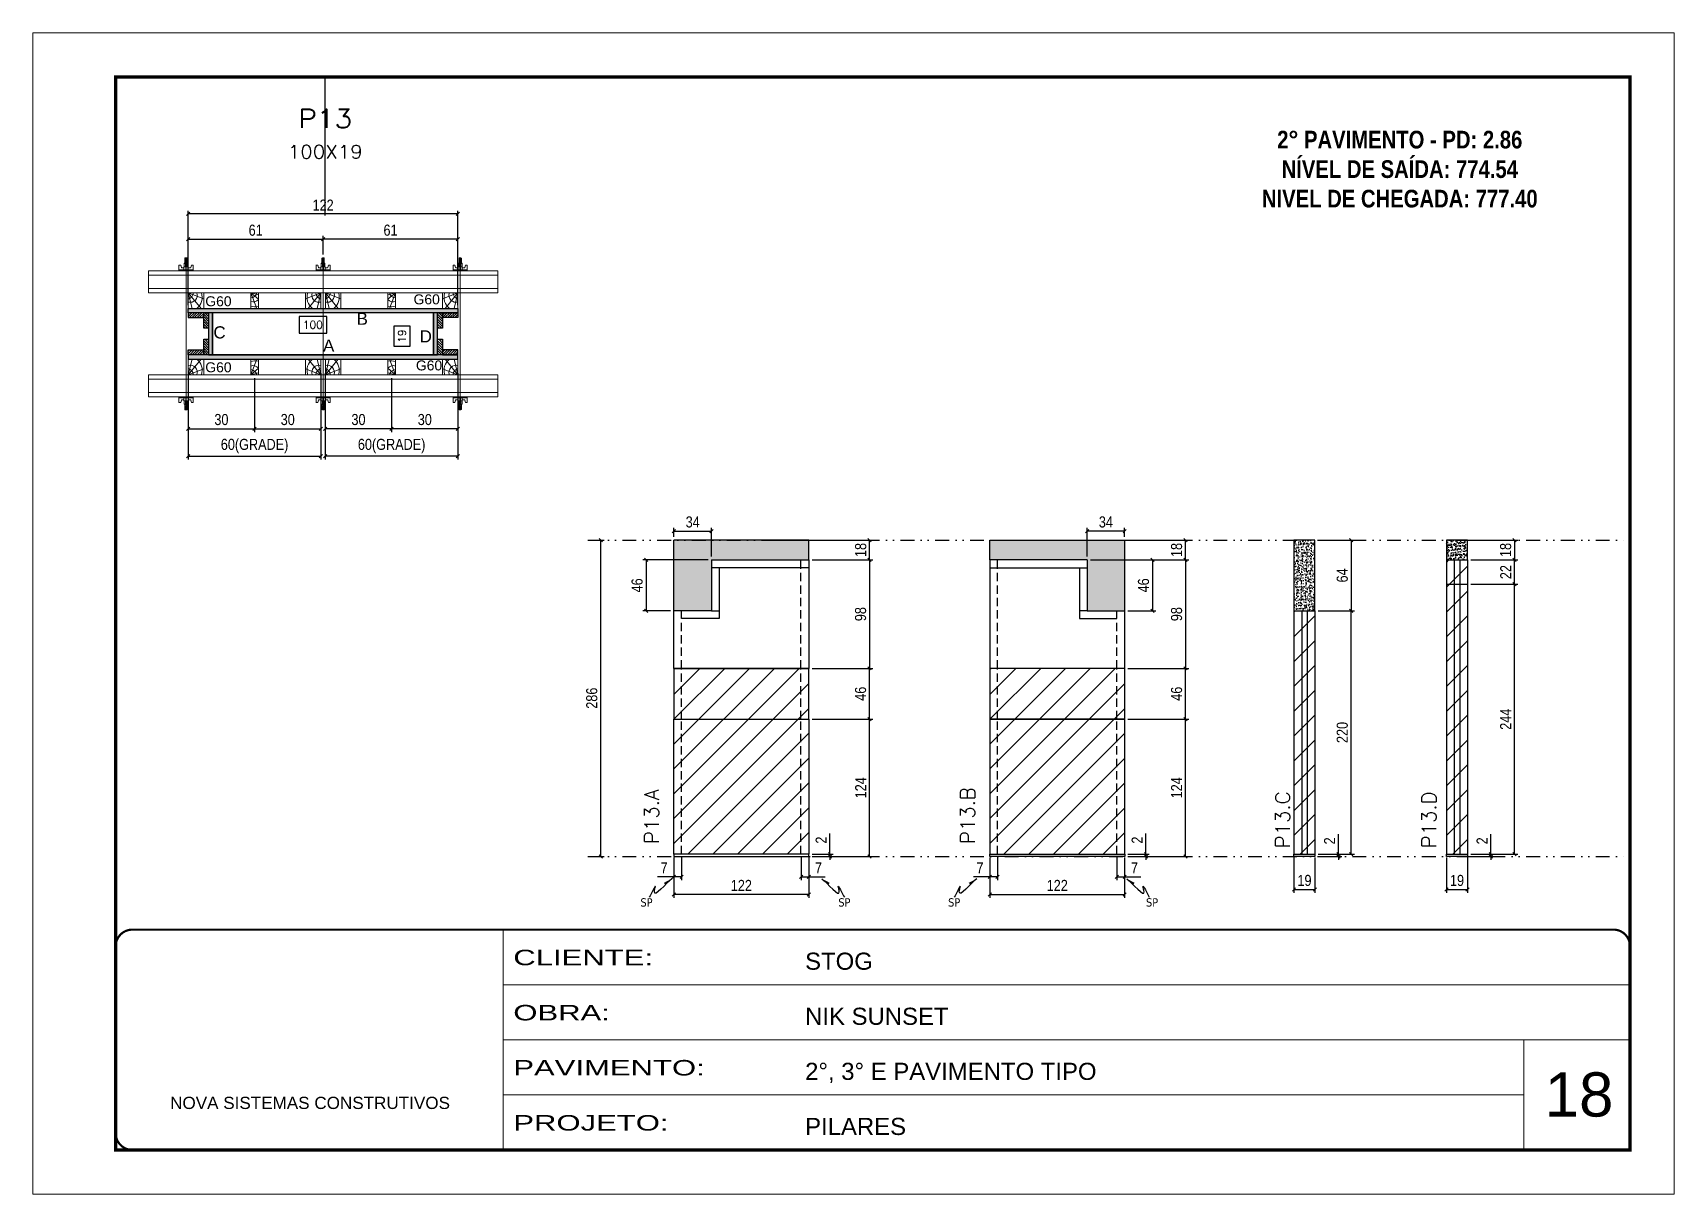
# Model space of a CAD drawing. Extents: x 808 to 7089, y -98 to 17032.
# Drawn here: x 2407 to 3892, y 11388 to 12438 of the extents above; entities that cross this region are included whole.
import ezdxf
from ezdxf.enums import TextEntityAlignment as Align

# ---------------------------------------------------------------- set-up
doc = ezdxf.new("R2010")
doc.units = 0
for name, pattern in [('CONTINUO', [0]), ('DASHED', [0.75, 0.5, -0.25]), ('DIVIDE2', [0.625, 0.25, -0.125, 0, -0.125, 0, -0.125]), ('HIDDEN', [0.375, 0.25, -0.125])]:
    doc.linetypes.add(name, pattern=pattern)
for name, color, linetype, lineweight in [('CARIMBO', 255, 'Continuous', 9), ('Folhas', 255, 'Continuous', 9), ('Hachura', 251, 'Continuous', 9), ('Madeira', 126, 'Continuous', 18), ('Perfil Metálico', 224, 'Continuous', 18), ('REAPROVEITAMENTO', 251, 'Continuous', 9), ('SARRAFO DE PRESSAO', 251, 'DASHED', 9), ('Texto Seção', 7, 'Continuous', 15)]:
    doc.layers.add(name, color=color, linetype=linetype, lineweight=lineweight)
for name, color, linetype in [('CHAPA', 1, 'Continuous'), ('COTA', 241, 'Continuous'), ('Cota Seção (2x)', 241, 'Continuous'), ('NOMENCLATURA', 7, 'Continuous'), ('Nível', 160, 'Continuous'), ('Painéis', 200, 'Continuous'), ('SARR_2.2x7', 40, 'Continuous'), ('SARRAFO', 251, 'Continuous'), ('Sarrafo de Pressão', 42, 'HIDDEN'), ('texto', 7, 'Continuous'), ('Texto de Titulo', 7, 'Continuous'), ('Texto Qtd Sarr', 242, 'Continuous'), ('TEXTO_GERAL', 7, 'Continuous')]:
    doc.layers.add(name, color=color, linetype=linetype)
doc.styles.add('ARIAL', font='arial.ttf')
doc.styles.add('COTA TECNICA', font='techl___.ttf', dxfattribs={"height": 10})
doc.styles.add('COTA TECNICA 2X', font='techl___.ttf', dxfattribs={"height": 10})
doc.styles.add('COTA TECNICA-50', font='techl___.ttf', dxfattribs={"height": 10})
doc.styles.add('REGUA-120', font='ROMANS.shx', dxfattribs={"height": 15})
doc.styles.add('ROMANC', font='techb___.ttf', dxfattribs={"height": 2.5})
doc.styles.add('ROMANS', font='romans.shx')
doc.styles.add('SANSSERIF', font='sas_____.pfb')
doc.styles.get("Standard").update_dxf_attribs({"font": 'arial.ttf'})
doc.styles.add('Tecnologia', font='')
doc.styles.get('Tecnologia').set_extended_font_data('Forgotten Futurist')
doc.dimstyles.new('COTA PAINEL-50', dxfattribs={"dimtxt": 10, "dimasz": 3, "dimexe": 3, "dimexo": 3, "dimgap": 3, "dimtad": 1, "dimdec": 1, "dimzin": 12, "dimdsep": 46, "dimtxsty": 'COTA TECNICA-50', "dimblk1": 'OBLIQUE', "dimblk2": 'OBLIQUE', "dimsah": 1, "dimcen": 0.9, "dimclrd": 4, "dimclre": 4, "dimclrt": 240, "dimadec": 1, "dimazin": 3, "dimtfac": 1, "dimtdec": 1, "dimtmove": 0, "dimatfit": 3, "dimfxl": 1, "dimtolj": 1, "dimtzin": 12, "dimarcsym": 0})
doc.dimstyles.new('PAINEL', dxfattribs={"dimtxt": 10, "dimasz": 3, "dimexe": 3, "dimexo": 3, "dimgap": 3, "dimtad": 1, "dimdec": 1, "dimzin": 12, "dimdsep": 46, "dimtxsty": 'COTA TECNICA', "dimblk1": 'OBLIQUE', "dimblk2": 'OBLIQUE', "dimsah": 1, "dimcen": 0.9, "dimclrd": 4, "dimclre": 4, "dimclrt": 240, "dimadec": 1, "dimazin": 3, "dimtfac": 1, "dimtdec": 1, "dimtmove": 0, "dimatfit": 3, "dimfxl": 1, "dimtolj": 1, "dimtzin": 12, "dimarcsym": 0})
doc.dimstyles.new('SECAO PILAR', dxfattribs={"dimtxt": 10, "dimasz": 3, "dimexe": 3, "dimexo": 3, "dimgap": 3, "dimtad": 1, "dimdec": 1, "dimlfac": 0.5, "dimzin": 12, "dimdsep": 46, "dimtxsty": 'COTA TECNICA 2X', "dimblk1": 'OBLIQUE', "dimblk2": 'OBLIQUE', "dimsah": 1, "dimcen": 0.9, "dimclrd": 256, "dimclre": 256, "dimclrt": 256, "dimadec": 1, "dimazin": 3, "dimtfac": 1, "dimtdec": 1, "dimtmove": 0, "dimatfit": 3, "dimfxl": 1, "dimtolj": 1, "dimtzin": 12, "dimarcsym": 0})
doc.dimstyles.new('SECÇÃO 2', dxfattribs={"dimtxt": 7, "dimasz": 6, "dimexe": 0.18, "dimexo": 2, "dimgap": -4, "dimtad": 3, "dimdec": 1, "dimlfac": 0.5, "dimzin": 12, "dimdsep": 46, "dimtxsty": 'ROMANS', "dimblk": 'ARCHTICK', "dimcen": 0.09, "dimse1": 1, "dimse2": 1, "dimsd1": 1, "dimsd2": 1, "dimclrd": 180, "dimclre": 5, "dimclrt": 1, "dimadec": 0, "dimazin": 3, "dimtfac": 1, "dimtdec": 1, "dimtofl": 0, "dimtmove": 0, "dimatfit": 3, "dimldrblk": 'ARCHTICK', "dimfxl": 1, "dimtolj": 1, "dimtzin": 0, "dimarcsym": 0})
doc.dimstyles.get("Standard").update_dxf_attribs({"dimtxt": 0.18, "dimasz": 0.18, "dimexe": 0.18, "dimexo": 0.0625, "dimgap": 0.09, "dimtad": 0, "dimtih": 1, "dimtoh": 1, "dimdec": 4, "dimzin": 0, "dimdsep": 46, "dimtxsty": 'Standard', "dimcen": 0.09, "dimadec": 0, "dimazin": 0, "dimtfac": 1, "dimtdec": 4, "dimtofl": 0, "dimtmove": 0, "dimatfit": 3, "dimfxl": 1, "dimtolj": 1, "dimtzin": 0, "dimarcsym": 0})
pattern_1 = [(45, (12050.2698, 35076.4954), (-1.12253202, 1.12253202), [])]
pattern_2 = [(45, (11915.2698, 35076.4954), (-1.12253202, 1.12253202), [])]

msp = doc.modelspace()

# ---------------------------------------------------------------- texts
at = {"layer": 'CARIMBO', "style": 'ARIAL'}
msp.add_text('18', height=40, dxfattribs=at).set_placement((3774.53, 11458.32))
at = {"layer": 'NOMENCLATURA', "color": 2, "insert": (3643.41, 12376.32), "char_height": 16, "attachment_point": 2, "style": 'ROMANC'}
msp.add_mtext_dynamic_manual_height_columns('\\P2° PAVIMENTO - PD: 2.86\\PNÍVEL DE SAÍDA: 774.54\\PNIVEL DE CHEGADA: 777.40', width=328.3607, gutter_width=1, heights=[0], dxfattribs=at)
at = {"layer": 'texto', "color": 0, "char_height": 7.5, "attachment_point": 5}
for insert in [(2961.89, 11651.91), (3140.91, 11651.91), (3240.26, 11651.91), (3419.29, 11651.91)]:
    msp.add_mtext('{\\fTahoma|b0|i0|c0|p34;\\C4;SP}', dxfattribs=dict(at, insert=insert))
at = {"layer": 'Texto Seção', "color": 0, "linetype": 'Continuous', "style": 'SANSSERIF'}
for p in [(2562.71, 12195.5), (2751.14, 12197.22), (2562.71, 12135.8), (2753.26, 12137.48)]:
    msp.add_text('G60', height=9, dxfattribs=at).set_placement(p, align=Align.MIDDLE_LEFT)
at = {"layer": 'Texto Seção', "char_height": 13, "width": 285.3299, "attachment_point": 7, "rotation": 90, "style": 'REGUA-120'}
for s, insert in [('P13.A', (2973.19, 11704.84)), ('P13.B', (3259.04, 11704.84)), ('P13.C', (3543.96, 11701)), ('\\pxt4;P13.D', (3676.25, 11701))]:
    msp.add_mtext(s, dxfattribs=dict(at, insert=insert))
at = {"layer": 'TEXTO_GERAL', "style": 'ARIAL'}
for s, p in [('B', (2704.71, 12179.68)), ('C', (2575.61, 12167.36)), ('D', (2762.18, 12163.75)), ('A', (2674.36, 12155.39))]:
    msp.add_text(s, height=11, dxfattribs=at).set_placement(p, align=Align.MIDDLE_CENTER)

# ---------------------------------------------------------------- blocks, each defined once
blk = doc.blocks.new('9999999999')
at = {"color": 30, "linetype": 'CONTINUO'}
for p, q in [((98564.6, 34230.2), (98564.6, 34429.4)), ((98564.6, 34379.6), (99584, 34379.6)), ((98564.6, 34329.8), (99488, 34329.8)), ((99584, 34329.8), (99488, 34329.8)), ((99488, 34329.8), (99488, 34230.2)), ((98564.6, 34280), (99488, 34280))]:
    blk.add_line(p, q, dxfattribs=at)
at = {"color": 30, "linetype": 'CONTINUO', "const_width": 2}
blk.add_lwpolyline([(99584, 34230.2), (99584, 34414.4, 0.414214), (99569, 34429.4), (98229, 34429.4, 0.414214), (98214, 34414.4), (98214, 34245.2, 0.414214), (98229, 34230.2), (99584, 34230.2)], format="xyb", dxfattribs=at)
at = {"layer": 'Folhas'}
blk.add_lwpolyline([(98139, 34190.2), (99624, 34190.2), (99624, 35240.2), (98139, 35240.2)], close=True, dxfattribs=at)
at = {"layer": 'Folhas', "color": 30, "const_width": 3}
blk.add_lwpolyline([(98214, 34230.2), (99584, 34230.2), (99584, 35200.2), (98214, 35200.2)], close=True, dxfattribs=at)
at = {"color": 7, "linetype": 'Continuous', "ltscale": 5, "style": 'ARIAL'}
for s, height, p in [('STOG', 15.48, (98837.7, 34393.1)), ('NIK SUNSET', 15.48, (98837.7, 34343.3)), ('2°, 3° E PAVIMENTO TIPO', 15.483, (98837.7, 34293.5)), ('NOVA SISTEMAS CONSTRUTIVOS', 11.059, (98263.2, 34267.2)), ('PILARES', 15.48, (98837.7, 34243.7))]:
    blk.add_text(s, height=height, dxfattribs=at).set_placement(p)
at = {"layer": 'Folhas', "color": 7, "style": 'Tecnologia', "width": 1.5}
for s, p in [('CLIENTE:', (98573.7, 34397.2)), ('OBRA:', (98573.7, 34347.3)), ('PAVIMENTO:', (98573.7, 34297.5)), ('PROJETO:', (98573.7, 34247.7))]:
    blk.add_text(s, height=14, dxfattribs=at).set_placement(p)
blk = doc.blocks.new('titulo1')
at = {"layer": 'Defpoints', "color": 252, "linetype": 'HIDDEN', "ltscale": 2}
blk.add_line((0, 0), (0, 125), dxfattribs=at)
at = {"layer": 'Defpoints', "style": 'ROMANS', "oblique": 15}
blk.add_attdef('FOLHA', text='', height=10, dxfattribs=at).set_placement((0, 15.6), align=Align.MIDDLE_CENTER)
at = {"layer": 'Texto Qtd Sarr', "color": 3, "style": 'ROMANS', "oblique": 15}
for tag, height, p in [('TITULO', 17, (0, 71.4)), ('SEÇÃO', 12, (0, 41.5))]:
    blk.add_attdef(tag, text='', height=height, dxfattribs=at).set_placement(p, align=Align.MIDDLE_CENTER)
blk = doc.blocks.new('*D1144')
at = {"layer": 'Cota Seção (2x)', "color": 180, "lineweight": -2, "transparency": 16777216}
for p, q in [((2672.6, 12181.7), (2647.6, 12181.7)), ((2647.6, 12181.7), (2647.6, 12166.7)), ((2672.6, 12166.7), (2672.6, 12181.7)), ((2647.6, 12166.7), (2672.6, 12166.7))]:
    blk.add_line(p, q, dxfattribs=at)
at = {"layer": 'Defpoints', "color": 0, "transparency": 16777216}
for p in [(2569.3, 12185.1), (2769.3, 12185.1), (2569.3, 12162.7)]:
    blk.add_point(p, dxfattribs=at)
at = {"layer": 'Cota Seção (2x)', "color": 1, "transparency": 16777216, "insert": (2660.1, 12174.2), "char_height": 7, "attachment_point": 5, "style": 'ROMANS'}
blk.add_mtext('\\A1;100', dxfattribs=at)
blk = doc.blocks.new('_ArchTick')
at = {"color": 0, "linetype": 'ByBlock', "const_width": 0.15}
blk.add_lwpolyline([(-0.5, -0.5), (0.5, 0.5)], dxfattribs=at)
blk = doc.blocks.new('_Oblique')
at = {"color": 0, "linetype": 'ByBlock', "lineweight": -2}
blk.add_line((-0.5, -0.5), (0.5, 0.5), dxfattribs=at)
blk = doc.blocks.new('*D1145')
at = {"layer": 'Cota Seção (2x)', "lineweight": -2, "transparency": 16777216}
for p, q in [((2547.3, 12192.1), (2547.3, 12277.4)), ((2791.3, 12274.4), (2547.3, 12274.4)), ((2791.3, 12192.1), (2791.3, 12277.4))]:
    blk.add_line(p, q, dxfattribs=at)
at = {"layer": 'Defpoints', "color": 0, "transparency": 16777216}
for p in [(2547.3, 12274.4), (2547.3, 12189.1), (2791.3, 12189.1)]:
    blk.add_point(p, dxfattribs=at)
at = {"layer": 'Cota Seção (2x)', "lineweight": -2, "transparency": 16777216, "xscale": 3, "yscale": 3, "zscale": 3, "rotation": 180}
blk.add_blockref('_Oblique', (2547.3, 12274.4), dxfattribs=at)
at = {"layer": 'Cota Seção (2x)', "lineweight": -2, "transparency": 16777216, "xscale": 3, "yscale": 3, "zscale": 3}
blk.add_blockref('_Oblique', (2791.3, 12274.4), dxfattribs=at)
at = {"layer": 'Cota Seção (2x)', "transparency": 16777216, "insert": (2669.3, 12282.4), "char_height": 10, "attachment_point": 5, "style": 'COTA TECNICA 2X'}
blk.add_mtext('\\A1;122', dxfattribs=at)
blk = doc.blocks.new('*D1146')
at = {"layer": 'Cota Seção (2x)', "lineweight": -2, "transparency": 16777216}
for p, q in [((2669.3, 12237.9), (2669.3, 12254.6)), ((2791.3, 12251.6), (2669.3, 12251.6)), ((2791.3, 12226.1), (2791.3, 12254.6))]:
    blk.add_line(p, q, dxfattribs=at)
at = {"layer": 'Defpoints', "color": 0, "transparency": 16777216}
for p in [(2669.3, 12251.6), (2669.3, 12234.9), (2791.3, 12223.1)]:
    blk.add_point(p, dxfattribs=at)
at = {"layer": 'Cota Seção (2x)', "lineweight": -2, "transparency": 16777216, "xscale": 3, "yscale": 3, "zscale": 3, "rotation": 180}
blk.add_blockref('_Oblique', (2669.3, 12251.6), dxfattribs=at)
at = {"layer": 'Cota Seção (2x)', "lineweight": -2, "transparency": 16777216, "xscale": 3, "yscale": 3, "zscale": 3}
blk.add_blockref('_Oblique', (2791.3, 12251.6), dxfattribs=at)
at = {"layer": 'Cota Seção (2x)', "transparency": 16777216, "insert": (2730.3, 12259.7), "char_height": 10, "attachment_point": 5, "style": 'COTA TECNICA 2X'}
blk.add_mtext('\\A1;61', dxfattribs=at)
blk = doc.blocks.new('*D1147')
at = {"layer": 'Cota Seção (2x)', "lineweight": -2, "transparency": 16777216}
for p, q in [((2547.3, 12226.1), (2547.3, 12254.6)), ((2547.3, 12251.6), (2669.3, 12251.6)), ((2669.3, 12237.9), (2669.3, 12254.6))]:
    blk.add_line(p, q, dxfattribs=at)
at = {"layer": 'Defpoints', "color": 0, "transparency": 16777216}
for p in [(2669.3, 12251.6), (2547.3, 12223.1), (2669.3, 12234.9)]:
    blk.add_point(p, dxfattribs=at)
at = {"layer": 'Cota Seção (2x)', "lineweight": -2, "transparency": 16777216, "xscale": 3, "yscale": 3, "zscale": 3, "rotation": 180}
blk.add_blockref('_Oblique', (2547.3, 12251.6), dxfattribs=at)
at = {"layer": 'Cota Seção (2x)', "lineweight": -2, "transparency": 16777216, "xscale": 3, "yscale": 3, "zscale": 3}
blk.add_blockref('_Oblique', (2669.3, 12251.6), dxfattribs=at)
at = {"layer": 'Cota Seção (2x)', "transparency": 16777216, "insert": (2608.3, 12259.7), "char_height": 10, "attachment_point": 5, "style": 'COTA TECNICA 2X'}
blk.add_mtext('\\A1;61', dxfattribs=at)
blk = doc.blocks.new('*D1148')
at = {"layer": 'Cota Seção (2x)', "color": 180, "lineweight": -2, "transparency": 16777216}
for p, q in [((2748.2, 12173), (2733.2, 12173)), ((2733.2, 12173), (2733.2, 12155)), ((2748.2, 12155), (2748.2, 12173)), ((2733.2, 12155), (2748.2, 12155))]:
    blk.add_line(p, q, dxfattribs=at)
at = {"layer": 'Defpoints', "color": 0, "transparency": 16777216}
for p in [(2769.3, 12185.1), (2752.2, 12147.1), (2769.3, 12147.1)]:
    blk.add_point(p, dxfattribs=at)
at = {"layer": 'Cota Seção (2x)', "color": 1, "transparency": 16777216, "insert": (2740.7, 12164), "char_height": 7, "attachment_point": 5, "rotation": 90, "style": 'ROMANS'}
blk.add_mtext('\\A1;19', dxfattribs=at)
blk = doc.blocks.new('C')
at = {"layer": 'Hachura', "color": 0}
for p, q in [((0, 3.22), (0, -3.22)), ((0.45, 3.22), (0, 3.22)), ((0.46, 3.16), (0, 3.16)), ((0.46, 3.05), (0, 3.05)), ((0.46, 2.88), (0, 2.88)), ((0, 2.75), (0, -1.16)), ((0.46, 2.65), (0, 2.65)), ((0.46, 2.23), (0, 2.23)), ((0.46, 1.51), (0, 1.51)), ((0.39, 0.49), (0.17, 0.49)), ((0.45, -3.23), (0.45, 3.22)), ((0.45, 3.22), (2.58, 3.22)), ((1.74, 0.97), (0.45, 0.97)), ((1.45, 0.1), (0.45, 0.1)), ((1.35, 1.94), (1.35, 0.96)), ((2.58, 2.39), (1.47, 2.09)), ((1.74, -0.97), (1.74, 0.97)), ((1.74, 0.97), (1.74, 0.84)), ((1.74, 0.97), (1.74, 0.84)), ((1.74, 0.84), (3.35, 0.84)), ((3.35, 0.45), (1.74, 0.45)), ((2.58, 3.22), (2.58, 2.39)), ((3.32, 0.84), (3.32, -0.84)), ((3.35, 0.84), (3.35, -0.84)), ((3.68, 0.45), (3.35, 0.45)), ((3.84, -0.52), (3.35, 0.45)), ((3.35, 0.06), (3.67, -0.57)), ((3.68, 0.45), (4.16, -0.52)), ((3.72, 0.5), (4.25, -0.57)), ((4.37, -0.55), (3.83, 0.53)), ((4.15, 0.45), (3.93, 0.45)), ((4.42, -0.52), (3.93, 0.45)), ((4.15, 0.45), (4.26, 0.45)), ((4.26, 0.45), (4.74, -0.52)), ((4.3, 0.5), (4.83, -0.57)), ((4.95, -0.55), (4.41, 0.53)), ((4.51, 0.45), (4.84, 0.45)), ((5, -0.52), (4.51, 0.45)), ((4.84, 0.45), (5.32, -0.52)), ((4.88, 0.5), (5.41, -0.57)), ((5.53, -0.55), (4.99, 0.53)), ((5.58, -0.52), (5.09, 0.45)), ((5.42, 0.45), (5.09, 0.45)), ((5.58, -0.52), (5.09, 0.45)), ((5.42, 0.45), (5.74, -0.19)), ((5.46, 0.5), (5.74, -0.07)), ((5.74, 0.19), (5.57, 0.53)), ((5.74, 0.32), (5.68, 0.45)), ((5.68, 0.45), (5.74, 0.45)), ((5.74, 0.45), (5.9, 0.29)), ((5.74, 0.45), (5.74, -0.52)), ((5.9, -0.36), (5.9, 0.29)), ((0.45, 0), (0, 0)), ((0.46, -1.52), (0, -1.52)), ((0.46, -2.23), (0, -2.23)), ((0.46, -2.65), (0, -2.65)), ((0.46, -2.88), (0, -2.88)), ((0.46, -3.05), (0, -3.05)), ((0.46, -3.16), (0, -3.16)), ((0, -3.22), (2.57, -3.22)), ((0.08, -0.48), (0.29, -0.48)), ((0.29, -0.48), (0.4, -0.48)), ((0.45, 0), (0.45, -0.97)), ((0.45, -0.16), (1.45, -0.16)), ((0.45, -0.65), (0.45, -0.32)), ((0.45, -3.23), (0.45, -0.65)), ((0.45, -0.97), (1.74, -0.97)), ((1.35, -1.94), (1.35, -0.97)), ((2.58, -2.39), (1.47, -2.1)), ((3.35, -0.32), (1.74, -0.32)), ((3.35, -0.84), (1.74, -0.84)), ((2.58, -3.23), (2.58, -2.39)), ((3.35, -0.07), (3.58, -0.52)), ((3.35, -0.52), (3.58, -0.52)), ((3.84, -0.52), (4.16, -0.52)), ((4.42, -0.52), (4.74, -0.52)), ((4.63, -0.52), (4.74, -0.52)), ((5, -0.52), (5.32, -0.52)), ((5.58, -0.52), (5.74, -0.52)), ((5.74, -0.52), (5.9, -0.36)), ((5.74, -0.52), (5.74, -0.52))]:
    blk.add_line(p, q, dxfattribs=at)
for centre, radius, start, end in [((1.52, 1.94), 0.161, 104.74356, 180), ((1.44, -0.03), 0.129, 272.69497, 87.30503), ((3.81, 0.39), 0.143, 25.56881, 154.43119), ((4.39, 0.39), 0.143, 25.56881, 154.43119), ((4.97, 0.39), 0.143, 25.56881, 154.43119), ((5.55, 0.39), 0.143, 25.56881, 154.43119), ((0.17, -0.37), 0.174, 221.74404, 317.85924), ((1.52, -1.94), 0.161, 180, 255.25644), ((3.71, -0.4), 0.174, 222.14076, 318.25596), ((4.29, -0.4), 0.174, 222.14076, 318.25596), ((4.87, -0.4), 0.174, 222.14076, 318.25596), ((5.45, -0.4), 0.174, 222.14076, 318.25596), ((5.61, -0.4), 0.174, 317.85924, 318.25596)]:
    blk.add_arc(centre, radius, start, end, dxfattribs=at)
blk = doc.blocks.new('PONTALETE')
at = {"layer": 'Madeira'}
for q in [(2.71, 7), (7, 5.76), (7, 1.74)]:
    blk.add_line((0, 0), q, dxfattribs=at)
blk.add_lwpolyline([(0, 0), (7, 0), (7, 7), (0, 7)], close=True, dxfattribs=at)
for centre, radius, start, end in [((2.04, 0.06), 6.23, 37.28179, 109.09128), ((1.09, 0.9), 3.19, 343.60304, 109.98471), ((-0.21, -0.78), 3.09, 14.63219, 86.0383)]:
    blk.add_arc(centre, radius, start, end, dxfattribs=at)
blk = doc.blocks.new('*D1149')
at = {"layer": 'Cota Seção (2x)', "lineweight": -2, "transparency": 16777216}
for p, q in [((2671.3, 12130.4), (2671.3, 12052.4)), ((2791.3, 12130.4), (2791.3, 12052.4)), ((2791.3, 12055.4), (2671.3, 12055.4))]:
    blk.add_line(p, q, dxfattribs=at)
at = {"layer": 'Defpoints', "color": 0, "transparency": 16777216}
for p in [(2671.3, 12133.4), (2791.3, 12133.4), (2671.3, 12055.4)]:
    blk.add_point(p, dxfattribs=at)
at = {"layer": 'Cota Seção (2x)', "lineweight": -2, "transparency": 16777216, "xscale": 3, "yscale": 3, "zscale": 3, "rotation": 180}
blk.add_blockref('_Oblique', (2671.3, 12055.4), dxfattribs=at)
at = {"layer": 'Cota Seção (2x)', "lineweight": -2, "transparency": 16777216, "xscale": 3, "yscale": 3, "zscale": 3}
blk.add_blockref('_Oblique', (2791.3, 12055.4), dxfattribs=at)
at = {"layer": 'Cota Seção (2x)', "transparency": 16777216, "insert": (2731.3, 12064.6), "char_height": 10, "attachment_point": 5, "style": 'COTA TECNICA 2X'}
blk.add_mtext('\\A1;60(GRADE)', dxfattribs=at)
blk = doc.blocks.new('MEIO PONTALETE')
at = {"layer": 'Madeira'}
for q in [(2.71, 7), (3.5, 2.88), (3.5, 0.87)]:
    blk.add_line((0, 0), q, dxfattribs=at)
blk.add_lwpolyline([(0, 0), (3.5, 0), (3.5, 7), (0, 7)], close=True, dxfattribs=at)
for centre, radius, start, end in [((2.04, 0.06), 6.23, 76.44987, 109.09128), ((1.09, 0.9), 3.19, 40.90626, 109.98471), ((-0.21, -0.78), 3.09, 14.63219, 86.0383)]:
    blk.add_arc(centre, radius, start, end, dxfattribs=at)
blk = doc.blocks.new('*D1925')
at = {"layer": 'Cota Seção (2x)', "lineweight": -2, "transparency": 16777216}
for p, q in [((2731.3, 12126.1), (2731.3, 12077.2)), ((2791.3, 12126.1), (2791.3, 12077.2)), ((2791.3, 12080.2), (2731.3, 12080.2))]:
    blk.add_line(p, q, dxfattribs=at)
at = {"layer": 'Defpoints', "color": 0, "transparency": 16777216}
for p in [(2731.3, 12129.1), (2791.3, 12129.1), (2731.3, 12080.2)]:
    blk.add_point(p, dxfattribs=at)
at = {"layer": 'Cota Seção (2x)', "lineweight": -2, "transparency": 16777216, "xscale": 3, "yscale": 3, "zscale": 3, "rotation": 180}
blk.add_blockref('_Oblique', (2731.3, 12080.2), dxfattribs=at)
at = {"layer": 'Cota Seção (2x)', "lineweight": -2, "transparency": 16777216, "xscale": 3, "yscale": 3, "zscale": 3}
blk.add_blockref('_Oblique', (2791.3, 12080.2), dxfattribs=at)
at = {"layer": 'Cota Seção (2x)', "transparency": 16777216, "insert": (2761.3, 12088.5), "char_height": 10, "attachment_point": 5, "style": 'COTA TECNICA 2X'}
blk.add_mtext('\\A1;30', dxfattribs=at)
blk = doc.blocks.new('*D1926')
at = {"layer": 'Cota Seção (2x)', "lineweight": -2, "transparency": 16777216}
for p, q in [((2671.3, 12126.1), (2671.3, 12077.2)), ((2731.3, 12126.1), (2731.3, 12077.2)), ((2731.3, 12080.2), (2671.3, 12080.2))]:
    blk.add_line(p, q, dxfattribs=at)
at = {"layer": 'Defpoints', "color": 0, "transparency": 16777216}
for p in [(2671.3, 12129.1), (2731.3, 12129.1), (2671.3, 12080.2)]:
    blk.add_point(p, dxfattribs=at)
at = {"layer": 'Cota Seção (2x)', "lineweight": -2, "transparency": 16777216, "xscale": 3, "yscale": 3, "zscale": 3, "rotation": 180}
blk.add_blockref('_Oblique', (2671.3, 12080.2), dxfattribs=at)
at = {"layer": 'Cota Seção (2x)', "lineweight": -2, "transparency": 16777216, "xscale": 3, "yscale": 3, "zscale": 3}
blk.add_blockref('_Oblique', (2731.3, 12080.2), dxfattribs=at)
at = {"layer": 'Cota Seção (2x)', "transparency": 16777216, "insert": (2701.3, 12088.5), "char_height": 10, "attachment_point": 5, "style": 'COTA TECNICA 2X'}
blk.add_mtext('\\A1;30', dxfattribs=at)
blk = doc.blocks.new('*D1150')
at = {"layer": 'Cota Seção (2x)', "lineweight": -2, "transparency": 16777216}
for p, q in [((2547.3, 12130.4), (2547.3, 12052.4)), ((2667.3, 12130.4), (2667.3, 12052.4)), ((2547.3, 12055.4), (2667.3, 12055.4))]:
    blk.add_line(p, q, dxfattribs=at)
at = {"layer": 'Defpoints', "color": 0, "transparency": 16777216}
for p in [(2547.3, 12133.4), (2667.3, 12133.4), (2667.3, 12055.4)]:
    blk.add_point(p, dxfattribs=at)
at = {"layer": 'Cota Seção (2x)', "lineweight": -2, "transparency": 16777216, "xscale": 3, "yscale": 3, "zscale": 3, "rotation": 180}
blk.add_blockref('_Oblique', (2547.3, 12055.4), dxfattribs=at)
at = {"layer": 'Cota Seção (2x)', "lineweight": -2, "transparency": 16777216, "xscale": 3, "yscale": 3, "zscale": 3}
blk.add_blockref('_Oblique', (2667.3, 12055.4), dxfattribs=at)
at = {"layer": 'Cota Seção (2x)', "transparency": 16777216, "insert": (2607.3, 12064.6), "char_height": 10, "attachment_point": 5, "style": 'COTA TECNICA 2X'}
blk.add_mtext('\\A1;60(GRADE)', dxfattribs=at)
blk = doc.blocks.new('*D1927')
at = {"layer": 'Cota Seção (2x)', "lineweight": -2, "transparency": 16777216}
for p, q in [((2547.3, 12126.1), (2547.3, 12077.2)), ((2607.3, 12126.1), (2607.3, 12077.2)), ((2547.3, 12080.2), (2607.3, 12080.2))]:
    blk.add_line(p, q, dxfattribs=at)
at = {"layer": 'Defpoints', "color": 0, "transparency": 16777216}
for p in [(2547.3, 12129.1), (2607.3, 12129.1), (2607.3, 12080.2)]:
    blk.add_point(p, dxfattribs=at)
at = {"layer": 'Cota Seção (2x)', "lineweight": -2, "transparency": 16777216, "xscale": 3, "yscale": 3, "zscale": 3, "rotation": 180}
blk.add_blockref('_Oblique', (2547.3, 12080.2), dxfattribs=at)
at = {"layer": 'Cota Seção (2x)', "lineweight": -2, "transparency": 16777216, "xscale": 3, "yscale": 3, "zscale": 3}
blk.add_blockref('_Oblique', (2607.3, 12080.2), dxfattribs=at)
at = {"layer": 'Cota Seção (2x)', "transparency": 16777216, "insert": (2577.3, 12088.5), "char_height": 10, "attachment_point": 5, "style": 'COTA TECNICA 2X'}
blk.add_mtext('\\A1;30', dxfattribs=at)
blk = doc.blocks.new('*D1928')
at = {"layer": 'Cota Seção (2x)', "lineweight": -2, "transparency": 16777216}
for p, q in [((2607.3, 12126.1), (2607.3, 12077.2)), ((2667.3, 12126.1), (2667.3, 12077.2)), ((2607.3, 12080.2), (2667.3, 12080.2))]:
    blk.add_line(p, q, dxfattribs=at)
at = {"layer": 'Defpoints', "color": 0, "transparency": 16777216}
for p in [(2607.3, 12129.1), (2667.3, 12129.1), (2667.3, 12080.2)]:
    blk.add_point(p, dxfattribs=at)
at = {"layer": 'Cota Seção (2x)', "lineweight": -2, "transparency": 16777216, "xscale": 3, "yscale": 3, "zscale": 3, "rotation": 180}
blk.add_blockref('_Oblique', (2607.3, 12080.2), dxfattribs=at)
at = {"layer": 'Cota Seção (2x)', "lineweight": -2, "transparency": 16777216, "xscale": 3, "yscale": 3, "zscale": 3}
blk.add_blockref('_Oblique', (2667.3, 12080.2), dxfattribs=at)
at = {"layer": 'Cota Seção (2x)', "transparency": 16777216, "insert": (2637.3, 12088.5), "char_height": 10, "attachment_point": 5, "style": 'COTA TECNICA 2X'}
blk.add_mtext('\\A1;30', dxfattribs=at)
blk = doc.blocks.new('*D1929')
at = {"layer": 'COTA', "color": 4, "lineweight": -2, "transparency": 16777216}
for p, q in [((2911.7, 11979.6), (2923.5, 11979.6)), ((2920.5, 11693.6), (2920.5, 11979.6)), ((2911.7, 11693.6), (2923.5, 11693.6))]:
    blk.add_line(p, q, dxfattribs=at)
at = {"layer": 'Defpoints', "color": 0, "transparency": 16777216}
for p in [(2908.7, 11979.6), (2920.5, 11979.6), (2908.7, 11693.6)]:
    blk.add_point(p, dxfattribs=at)
at = {"layer": 'COTA', "color": 4, "lineweight": -2, "transparency": 16777216, "xscale": 3, "yscale": 3, "zscale": 3}
for p, rotation in [((2920.5, 11979.6), 90), ((2920.5, 11693.6), 270)]:
    blk.add_blockref('_Oblique', p, dxfattribs=dict(at, rotation=rotation))
at = {"layer": 'COTA', "color": 240, "transparency": 16777216, "insert": (2912.4, 11836.6), "char_height": 10, "attachment_point": 5, "rotation": 90, "style": 'COTA TECNICA-50'}
blk.add_mtext('\\A1;286', dxfattribs=at)
blk = doc.blocks.new('*D1151')
at = {"layer": 'COTA', "color": 4, "lineweight": -2, "transparency": 16777216}
for p, q in [((2986.7, 11692.6), (2986.7, 11656.2)), ((3108.7, 11692.6), (3108.7, 11656.2)), ((3108.7, 11659.2), (2986.7, 11659.2))]:
    blk.add_line(p, q, dxfattribs=at)
at = {"layer": 'Defpoints', "color": 0, "transparency": 16777216}
for p in [(2986.7, 11695.6), (3108.7, 11695.6), (2986.7, 11659.2)]:
    blk.add_point(p, dxfattribs=at)
at = {"layer": 'COTA', "color": 4, "lineweight": -2, "transparency": 16777216, "xscale": 3, "yscale": 3, "zscale": 3, "rotation": 180}
blk.add_blockref('_Oblique', (2986.7, 11659.2), dxfattribs=at)
at = {"layer": 'COTA', "color": 4, "lineweight": -2, "transparency": 16777216, "xscale": 3, "yscale": 3, "zscale": 3}
blk.add_blockref('_Oblique', (3108.7, 11659.2), dxfattribs=at)
at = {"layer": 'COTA', "color": 240, "transparency": 16777216, "insert": (3047.7, 11667.3), "char_height": 10, "attachment_point": 5, "style": 'COTA TECNICA'}
blk.add_mtext('\\A1;122', dxfattribs=at)
blk = doc.blocks.new('*D1152')
at = {"layer": 'COTA', "color": 4, "lineweight": -2, "transparency": 16777216}
for p, q in [((3101.7, 11692.6), (3101.7, 11672.1)), ((3108.7, 11690.6), (3108.7, 11672.1)), ((3101.7, 11675.1), (3108.7, 11675.1)), ((3108.7, 11675.1), (3123.4, 11675.1))]:
    blk.add_line(p, q, dxfattribs=at)
at = {"layer": 'Defpoints', "color": 0, "transparency": 16777216}
for p in [(3101.7, 11695.6), (3108.7, 11693.6), (3108.7, 11675.1)]:
    blk.add_point(p, dxfattribs=at)
at = {"layer": 'COTA', "color": 4, "lineweight": -2, "transparency": 16777216, "xscale": 3, "yscale": 3, "zscale": 3, "rotation": 180}
blk.add_blockref('_Oblique', (3101.7, 11675.1), dxfattribs=at)
at = {"layer": 'COTA', "color": 4, "lineweight": -2, "transparency": 16777216, "xscale": 3, "yscale": 3, "zscale": 3}
blk.add_blockref('_Oblique', (3108.7, 11675.1), dxfattribs=at)
at = {"layer": 'COTA', "color": 240, "transparency": 16777216, "insert": (3117.5, 11683.2), "char_height": 10, "attachment_point": 5, "style": 'COTA TECNICA-50'}
blk.add_mtext('\\A1;7', dxfattribs=at)
blk = doc.blocks.new('*D1153')
at = {"layer": 'COTA', "color": 4, "lineweight": -2, "transparency": 16777216}
for p, q in [((2986.7, 11690.6), (2986.7, 11672.1)), ((2993.7, 11692.6), (2993.7, 11672.1)), ((2986.7, 11675.1), (2971.9, 11675.1)), ((2993.7, 11675.1), (2986.7, 11675.1))]:
    blk.add_line(p, q, dxfattribs=at)
at = {"layer": 'Defpoints', "color": 0, "transparency": 16777216}
for p in [(2986.7, 11693.6), (2993.7, 11695.6), (2986.7, 11675.1)]:
    blk.add_point(p, dxfattribs=at)
at = {"layer": 'COTA', "color": 4, "lineweight": -2, "transparency": 16777216, "xscale": 3, "yscale": 3, "zscale": 3, "rotation": 180}
blk.add_blockref('_Oblique', (2986.7, 11675.1), dxfattribs=at)
at = {"layer": 'COTA', "color": 4, "lineweight": -2, "transparency": 16777216, "xscale": 3, "yscale": 3, "zscale": 3}
blk.add_blockref('_Oblique', (2993.7, 11675.1), dxfattribs=at)
at = {"layer": 'COTA', "color": 240, "transparency": 16777216, "insert": (2977.8, 11683.2), "char_height": 10, "attachment_point": 5, "style": 'COTA TECNICA-50'}
blk.add_mtext('\\A1;7', dxfattribs=at)
blk = doc.blocks.new('*D1154')
at = {"layer": 'COTA', "color": 4, "linetype": 'ByBlock', "lineweight": -2, "transparency": 16777216}
for p, q in [((3111.7, 11817.6), (3166.7, 11817.6)), ((3163.7, 11693.6), (3163.7, 11817.6)), ((3111.7, 11693.6), (3166.7, 11693.6))]:
    blk.add_line(p, q, dxfattribs=at)
at = {"layer": 'Defpoints', "color": 0, "linetype": 'ByBlock', "transparency": 16777216}
for p in [(3108.7, 11817.6), (3163.7, 11817.6), (3108.7, 11693.6)]:
    blk.add_point(p, dxfattribs=at)
at = {"layer": 'COTA', "color": 4, "linetype": 'ByBlock', "lineweight": -2, "transparency": 16777216, "xscale": 3, "yscale": 3, "zscale": 3}
for p, rotation in [((3163.7, 11817.6), 90), ((3163.7, 11693.6), 270)]:
    blk.add_blockref('_Oblique', p, dxfattribs=dict(at, rotation=rotation))
at = {"layer": 'COTA', "color": 240, "linetype": 'ByBlock', "transparency": 16777216, "insert": (3155.7, 11755.6), "char_height": 10, "attachment_point": 5, "rotation": 90, "style": 'COTA TECNICA'}
blk.add_mtext('\\A1;124', dxfattribs=at)
blk = doc.blocks.new('*D1155')
at = {"layer": 'COTA', "color": 4, "lineweight": -2, "transparency": 16777216}
for p, q in [((3127.9, 11695.6), (3127.9, 11714.4)), ((3111.7, 11695.6), (3130.9, 11695.6)), ((3111.7, 11693.6), (3130.9, 11693.6)), ((3127.9, 11693.6), (3127.9, 11695.6)), ((3127.9, 11693.6), (3127.9, 11690.6))]:
    blk.add_line(p, q, dxfattribs=at)
at = {"layer": 'Defpoints', "color": 0, "transparency": 16777216}
for p in [(3108.7, 11695.6), (3108.7, 11693.6), (3127.9, 11693.6)]:
    blk.add_point(p, dxfattribs=at)
at = {"layer": 'COTA', "color": 4, "lineweight": -2, "transparency": 16777216, "xscale": 3, "yscale": 3, "zscale": 3}
for p, rotation in [((3127.9, 11695.6), 270), ((3127.9, 11693.6), 90)]:
    blk.add_blockref('_Oblique', p, dxfattribs=dict(at, rotation=rotation))
at = {"layer": 'COTA', "color": 240, "transparency": 16777216, "insert": (3119.9, 11708.3), "char_height": 10, "attachment_point": 5, "rotation": 90, "style": 'COTA TECNICA-50'}
blk.add_mtext('\\A1;2', dxfattribs=at)
blk = doc.blocks.new('*D1099')
at = {"layer": 'COTA', "color": 4, "linetype": 'ByBlock', "lineweight": -2, "transparency": 16777216}
for p, q in [((3111.7, 11817.6), (3166.7, 11817.6)), ((3163.7, 11693.6), (3163.7, 11817.6)), ((3111.7, 11693.6), (3166.7, 11693.6))]:
    blk.add_line(p, q, dxfattribs=at)
at = {"layer": 'Defpoints', "color": 0, "linetype": 'ByBlock', "transparency": 16777216}
for p in [(3108.7, 11817.6), (3163.7, 11817.6), (3108.7, 11693.6)]:
    blk.add_point(p, dxfattribs=at)
at = {"layer": 'COTA', "color": 4, "linetype": 'ByBlock', "lineweight": -2, "transparency": 16777216, "xscale": 3, "yscale": 3, "zscale": 3}
for p, rotation in [((3163.7, 11817.6), 90), ((3163.7, 11693.6), 270)]:
    blk.add_blockref('_Oblique', p, dxfattribs=dict(at, rotation=rotation))
at = {"layer": 'COTA', "color": 240, "linetype": 'ByBlock', "transparency": 16777216, "insert": (3155.7, 11755.6), "char_height": 10, "attachment_point": 5, "rotation": 90, "style": 'COTA TECNICA'}
blk.add_mtext('\\A1;124', dxfattribs=at)
blk = doc.blocks.new('*D1100')
at = {"layer": 'COTA', "color": 4, "lineweight": -2, "transparency": 16777216}
for p, q in [((3685.7, 11692.6), (3685.7, 11660.7)), ((3704.7, 11692.6), (3704.7, 11660.7)), ((3685.7, 11663.7), (3704.7, 11663.7))]:
    blk.add_line(p, q, dxfattribs=at)
at = {"layer": 'Defpoints', "color": 0, "transparency": 16777216}
for p in [(3685.7, 11695.6), (3704.7, 11695.6), (3704.7, 11663.7)]:
    blk.add_point(p, dxfattribs=at)
at = {"layer": 'COTA', "color": 4, "lineweight": -2, "transparency": 16777216, "xscale": 3, "yscale": 3, "zscale": 3, "rotation": 180}
blk.add_blockref('_Oblique', (3685.7, 11663.7), dxfattribs=at)
at = {"layer": 'COTA', "color": 4, "lineweight": -2, "transparency": 16777216, "xscale": 3, "yscale": 3, "zscale": 3}
blk.add_blockref('_Oblique', (3704.7, 11663.7), dxfattribs=at)
at = {"layer": 'COTA', "color": 240, "transparency": 16777216, "insert": (3695.2, 11671.8), "char_height": 10, "attachment_point": 5, "style": 'COTA TECNICA'}
blk.add_mtext('\\A1;19', dxfattribs=at)
blk = doc.blocks.new('*D1101')
at = {"layer": 'COTA', "color": 4, "lineweight": -2, "transparency": 16777216}
for p, q in [((3725.9, 11695.6), (3725.9, 11713.7)), ((3707.7, 11695.6), (3728.9, 11695.6)), ((3707.7, 11693.6), (3728.9, 11693.6)), ((3725.9, 11693.6), (3725.9, 11695.6)), ((3725.9, 11693.6), (3725.9, 11690.6))]:
    blk.add_line(p, q, dxfattribs=at)
at = {"layer": 'Defpoints', "color": 0, "transparency": 16777216}
for p in [(3704.7, 11695.6), (3704.7, 11693.6), (3725.9, 11695.6)]:
    blk.add_point(p, dxfattribs=at)
at = {"layer": 'COTA', "color": 4, "lineweight": -2, "transparency": 16777216, "xscale": 3, "yscale": 3, "zscale": 3}
for p, rotation in [((3725.9, 11695.6), 270), ((3725.9, 11693.6), 90)]:
    blk.add_blockref('_Oblique', p, dxfattribs=dict(at, rotation=rotation))
at = {"layer": 'COTA', "color": 240, "transparency": 16777216, "insert": (3717.9, 11707.6), "char_height": 10, "attachment_point": 5, "rotation": 90, "style": 'COTA TECNICA-50'}
blk.add_mtext('\\A1;2', dxfattribs=at)
blk = doc.blocks.new('*D1897')
at = {"layer": 'COTA', "color": 4, "linetype": 'ByBlock', "lineweight": -2, "transparency": 16777216}
for p, q in [((3707.7, 11979.6), (3750.3, 11979.6)), ((3747.3, 11979.6), (3747.3, 11961.6)), ((3707.7, 11961.6), (3750.3, 11961.6))]:
    blk.add_line(p, q, dxfattribs=at)
at = {"layer": 'Defpoints', "color": 0, "linetype": 'ByBlock', "transparency": 16777216}
for p in [(3704.7, 11979.6), (3704.7, 11961.6), (3747.3, 11961.6)]:
    blk.add_point(p, dxfattribs=at)
at = {"layer": 'COTA', "color": 4, "linetype": 'ByBlock', "lineweight": -2, "transparency": 16777216, "xscale": 3, "yscale": 3, "zscale": 3}
for p, rotation in [((3747.3, 11979.6), 90), ((3747.3, 11961.6), 270)]:
    blk.add_blockref('_Oblique', p, dxfattribs=dict(at, rotation=rotation))
at = {"layer": 'COTA', "color": 240, "linetype": 'ByBlock', "transparency": 16777216, "insert": (3739.2, 11970.6), "char_height": 10, "attachment_point": 5, "rotation": 90, "style": 'COTA TECNICA'}
blk.add_mtext('\\A1;18', dxfattribs=at)
blk = doc.blocks.new('*D1898')
at = {"layer": 'COTA', "color": 4, "lineweight": -2, "transparency": 16777216}
for p, q in [((3707.7, 11939.6), (3750.3, 11939.6)), ((3747.3, 11695.6), (3747.3, 11939.6)), ((3707.7, 11695.6), (3750.3, 11695.6))]:
    blk.add_line(p, q, dxfattribs=at)
at = {"layer": 'Defpoints', "color": 0, "transparency": 16777216}
for p in [(3704.7, 11939.6), (3747.3, 11939.6), (3704.7, 11695.6)]:
    blk.add_point(p, dxfattribs=at)
at = {"layer": 'COTA', "color": 4, "lineweight": -2, "transparency": 16777216, "xscale": 3, "yscale": 3, "zscale": 3}
for p, rotation in [((3747.3, 11939.6), 90), ((3747.3, 11695.6), 270)]:
    blk.add_blockref('_Oblique', p, dxfattribs=dict(at, rotation=rotation))
at = {"layer": 'COTA', "color": 240, "transparency": 16777216, "insert": (3739.2, 11817.6), "char_height": 10, "attachment_point": 5, "rotation": 90, "style": 'COTA TECNICA-50'}
blk.add_mtext('\\A1;244', dxfattribs=at)
blk = doc.blocks.new('*D1102')
at = {"layer": 'COTA', "color": 4, "lineweight": -2, "transparency": 16777216}
for p, q in [((3707.7, 11961.6), (3750.3, 11961.6)), ((3747.3, 11939.6), (3747.3, 11961.6)), ((3707.7, 11939.6), (3750.3, 11939.6))]:
    blk.add_line(p, q, dxfattribs=at)
at = {"layer": 'Defpoints', "color": 0, "transparency": 16777216}
for p in [(3704.7, 11961.6), (3747.3, 11961.6), (3704.7, 11939.6)]:
    blk.add_point(p, dxfattribs=at)
at = {"layer": 'COTA', "color": 4, "lineweight": -2, "transparency": 16777216, "xscale": 3, "yscale": 3, "zscale": 3}
for p, rotation in [((3747.3, 11961.6), 90), ((3747.3, 11939.6), 270)]:
    blk.add_blockref('_Oblique', p, dxfattribs=dict(at, rotation=rotation))
at = {"layer": 'COTA', "color": 240, "transparency": 16777216, "insert": (3739.3, 11950.6), "char_height": 10, "attachment_point": 5, "rotation": 90, "style": 'COTA TECNICA-50'}
blk.add_mtext('\\A1;22', dxfattribs=at)
blk = doc.blocks.new('*D1103')
at = {"layer": 'COTA', "color": 4, "lineweight": -2, "transparency": 16777216}
for p, q in [((3272.5, 11692.6), (3272.5, 11656.2)), ((3394.5, 11692.6), (3394.5, 11656.2)), ((3272.5, 11659.2), (3394.5, 11659.2))]:
    blk.add_line(p, q, dxfattribs=at)
at = {"layer": 'Defpoints', "color": 0, "transparency": 16777216}
for p in [(3272.5, 11695.6), (3394.5, 11695.6), (3394.5, 11659.2)]:
    blk.add_point(p, dxfattribs=at)
at = {"layer": 'COTA', "color": 4, "lineweight": -2, "transparency": 16777216, "xscale": 3, "yscale": 3, "zscale": 3, "rotation": 180}
blk.add_blockref('_Oblique', (3272.5, 11659.2), dxfattribs=at)
at = {"layer": 'COTA', "color": 4, "lineweight": -2, "transparency": 16777216, "xscale": 3, "yscale": 3, "zscale": 3}
blk.add_blockref('_Oblique', (3394.5, 11659.2), dxfattribs=at)
at = {"layer": 'COTA', "color": 240, "transparency": 16777216, "insert": (3333.5, 11667.3), "char_height": 10, "attachment_point": 5, "style": 'COTA TECNICA'}
blk.add_mtext('\\A1;122', dxfattribs=at)
blk = doc.blocks.new('*D1104')
at = {"layer": 'COTA', "color": 4, "lineweight": -2, "transparency": 16777216}
for p, q in [((3272.5, 11690.6), (3272.5, 11672.1)), ((3279.5, 11692.6), (3279.5, 11672.1)), ((3272.5, 11675.1), (3257.8, 11675.1)), ((3279.5, 11675.1), (3272.5, 11675.1))]:
    blk.add_line(p, q, dxfattribs=at)
at = {"layer": 'Defpoints', "color": 0, "transparency": 16777216}
for p in [(3272.5, 11693.6), (3279.5, 11695.6), (3272.5, 11675.1)]:
    blk.add_point(p, dxfattribs=at)
at = {"layer": 'COTA', "color": 4, "lineweight": -2, "transparency": 16777216, "xscale": 3, "yscale": 3, "zscale": 3, "rotation": 180}
blk.add_blockref('_Oblique', (3272.5, 11675.1), dxfattribs=at)
at = {"layer": 'COTA', "color": 4, "lineweight": -2, "transparency": 16777216, "xscale": 3, "yscale": 3, "zscale": 3}
blk.add_blockref('_Oblique', (3279.5, 11675.1), dxfattribs=at)
at = {"layer": 'COTA', "color": 240, "transparency": 16777216, "insert": (3263.6, 11683.2), "char_height": 10, "attachment_point": 5, "style": 'COTA TECNICA-50'}
blk.add_mtext('\\A1;7', dxfattribs=at)
blk = doc.blocks.new('*D1105')
at = {"layer": 'COTA', "color": 4, "lineweight": -2, "transparency": 16777216}
for p, q in [((3387.5, 11692.6), (3387.5, 11672.1)), ((3394.5, 11690.6), (3394.5, 11672.1)), ((3387.5, 11675.1), (3394.5, 11675.1)), ((3394.5, 11675.1), (3409.2, 11675.1))]:
    blk.add_line(p, q, dxfattribs=at)
at = {"layer": 'Defpoints', "color": 0, "transparency": 16777216}
for p in [(3387.5, 11695.6), (3394.5, 11693.6), (3394.5, 11675.1)]:
    blk.add_point(p, dxfattribs=at)
at = {"layer": 'COTA', "color": 4, "lineweight": -2, "transparency": 16777216, "xscale": 3, "yscale": 3, "zscale": 3, "rotation": 180}
blk.add_blockref('_Oblique', (3387.5, 11675.1), dxfattribs=at)
at = {"layer": 'COTA', "color": 4, "lineweight": -2, "transparency": 16777216, "xscale": 3, "yscale": 3, "zscale": 3}
blk.add_blockref('_Oblique', (3394.5, 11675.1), dxfattribs=at)
at = {"layer": 'COTA', "color": 240, "transparency": 16777216, "insert": (3403.4, 11683.2), "char_height": 10, "attachment_point": 5, "style": 'COTA TECNICA-50'}
blk.add_mtext('\\A1;7', dxfattribs=at)
blk = doc.blocks.new('*D1106')
at = {"layer": 'COTA', "color": 4, "linetype": 'ByBlock', "lineweight": -2, "transparency": 16777216}
for p, q in [((3397.5, 11817.6), (3452.6, 11817.6)), ((3449.6, 11693.6), (3449.6, 11817.6)), ((3397.5, 11693.6), (3452.6, 11693.6))]:
    blk.add_line(p, q, dxfattribs=at)
at = {"layer": 'Defpoints', "color": 0, "linetype": 'ByBlock', "transparency": 16777216}
for p in [(3394.5, 11817.6), (3449.6, 11817.6), (3394.5, 11693.6)]:
    blk.add_point(p, dxfattribs=at)
at = {"layer": 'COTA', "color": 4, "linetype": 'ByBlock', "lineweight": -2, "transparency": 16777216, "xscale": 3, "yscale": 3, "zscale": 3}
for p, rotation in [((3449.6, 11817.6), 90), ((3449.6, 11693.6), 270)]:
    blk.add_blockref('_Oblique', p, dxfattribs=dict(at, rotation=rotation))
at = {"layer": 'COTA', "color": 240, "linetype": 'ByBlock', "transparency": 16777216, "insert": (3441.5, 11755.6), "char_height": 10, "attachment_point": 5, "rotation": 90, "style": 'COTA TECNICA'}
blk.add_mtext('\\A1;124', dxfattribs=at)
blk = doc.blocks.new('*D1107')
at = {"layer": 'COTA', "color": 4, "lineweight": -2, "transparency": 16777216}
for p, q in [((3413.8, 11695.6), (3413.8, 11714.4)), ((3397.5, 11695.6), (3416.8, 11695.6)), ((3397.5, 11693.6), (3416.8, 11693.6)), ((3413.8, 11693.6), (3413.8, 11695.6)), ((3413.8, 11693.6), (3413.8, 11690.6))]:
    blk.add_line(p, q, dxfattribs=at)
at = {"layer": 'Defpoints', "color": 0, "transparency": 16777216}
for p in [(3394.5, 11695.6), (3394.5, 11693.6), (3413.8, 11693.6)]:
    blk.add_point(p, dxfattribs=at)
at = {"layer": 'COTA', "color": 4, "lineweight": -2, "transparency": 16777216, "xscale": 3, "yscale": 3, "zscale": 3}
for p, rotation in [((3413.8, 11695.6), 270), ((3413.8, 11693.6), 90)]:
    blk.add_blockref('_Oblique', p, dxfattribs=dict(at, rotation=rotation))
at = {"layer": 'COTA', "color": 240, "transparency": 16777216, "insert": (3405.8, 11708.3), "char_height": 10, "attachment_point": 5, "rotation": 90, "style": 'COTA TECNICA-50'}
blk.add_mtext('\\A1;2', dxfattribs=at)
blk = doc.blocks.new('*D1108')
at = {"layer": 'COTA', "color": 4, "linetype": 'ByBlock', "lineweight": -2, "transparency": 16777216}
for p, q in [((3397.5, 11817.6), (3452.6, 11817.6)), ((3449.6, 11693.6), (3449.6, 11817.6)), ((3397.5, 11693.6), (3452.6, 11693.6))]:
    blk.add_line(p, q, dxfattribs=at)
at = {"layer": 'Defpoints', "color": 0, "linetype": 'ByBlock', "transparency": 16777216}
for p in [(3394.5, 11817.6), (3449.6, 11817.6), (3394.5, 11693.6)]:
    blk.add_point(p, dxfattribs=at)
at = {"layer": 'COTA', "color": 4, "linetype": 'ByBlock', "lineweight": -2, "transparency": 16777216, "xscale": 3, "yscale": 3, "zscale": 3}
for p, rotation in [((3449.6, 11817.6), 90), ((3449.6, 11693.6), 270)]:
    blk.add_blockref('_Oblique', p, dxfattribs=dict(at, rotation=rotation))
at = {"layer": 'COTA', "color": 240, "linetype": 'ByBlock', "transparency": 16777216, "insert": (3441.5, 11755.6), "char_height": 10, "attachment_point": 5, "rotation": 90, "style": 'COTA TECNICA'}
blk.add_mtext('\\A1;124', dxfattribs=at)
blk = doc.blocks.new('*D1109')
at = {"layer": 'COTA', "color": 4, "lineweight": -2, "transparency": 16777216}
for p, q in [((3397.5, 11863.6), (3452.6, 11863.6)), ((3449.6, 11817.6), (3449.6, 11863.6)), ((3397.5, 11817.6), (3452.6, 11817.6))]:
    blk.add_line(p, q, dxfattribs=at)
at = {"layer": 'Defpoints', "color": 0, "transparency": 16777216}
for p in [(3394.5, 11863.6), (3449.6, 11863.6), (3394.5, 11817.6)]:
    blk.add_point(p, dxfattribs=at)
at = {"layer": 'COTA', "color": 4, "lineweight": -2, "transparency": 16777216, "xscale": 3, "yscale": 3, "zscale": 3}
for p, rotation in [((3449.6, 11863.6), 90), ((3449.6, 11817.6), 270)]:
    blk.add_blockref('_Oblique', p, dxfattribs=dict(at, rotation=rotation))
at = {"layer": 'COTA', "color": 240, "transparency": 16777216, "insert": (3441.5, 11840.6), "char_height": 10, "attachment_point": 5, "rotation": 90, "style": 'COTA TECNICA-50'}
blk.add_mtext('\\A1;46', dxfattribs=at)
blk = doc.blocks.new('*D1110')
at = {"layer": 'COTA', "color": 4, "lineweight": -2, "transparency": 16777216}
for p, q in [((3547.7, 11692.6), (3547.7, 11660.7)), ((3566.7, 11692.6), (3566.7, 11660.7)), ((3547.7, 11663.7), (3566.7, 11663.7))]:
    blk.add_line(p, q, dxfattribs=at)
at = {"layer": 'Defpoints', "color": 0, "transparency": 16777216}
for p in [(3547.7, 11695.6), (3566.7, 11695.6), (3566.7, 11663.7)]:
    blk.add_point(p, dxfattribs=at)
at = {"layer": 'COTA', "color": 4, "lineweight": -2, "transparency": 16777216, "xscale": 3, "yscale": 3, "zscale": 3, "rotation": 180}
blk.add_blockref('_Oblique', (3547.7, 11663.7), dxfattribs=at)
at = {"layer": 'COTA', "color": 4, "lineweight": -2, "transparency": 16777216, "xscale": 3, "yscale": 3, "zscale": 3}
blk.add_blockref('_Oblique', (3566.7, 11663.7), dxfattribs=at)
at = {"layer": 'COTA', "color": 240, "transparency": 16777216, "insert": (3557.2, 11671.8), "char_height": 10, "attachment_point": 5, "style": 'COTA TECNICA'}
blk.add_mtext('\\A1;19', dxfattribs=at)
blk = doc.blocks.new('*D1111')
at = {"layer": 'COTA', "color": 4, "lineweight": -2, "transparency": 16777216}
for p, q in [((3587.9, 11695.6), (3587.9, 11713.7)), ((3569.7, 11695.6), (3590.9, 11695.6)), ((3569.7, 11693.6), (3590.9, 11693.6)), ((3587.9, 11693.6), (3587.9, 11695.6)), ((3587.9, 11693.6), (3587.9, 11690.6))]:
    blk.add_line(p, q, dxfattribs=at)
at = {"layer": 'Defpoints', "color": 0, "transparency": 16777216}
for p in [(3566.7, 11695.6), (3566.7, 11693.6), (3587.9, 11695.6)]:
    blk.add_point(p, dxfattribs=at)
at = {"layer": 'COTA', "color": 4, "lineweight": -2, "transparency": 16777216, "xscale": 3, "yscale": 3, "zscale": 3}
for p, rotation in [((3587.9, 11695.6), 270), ((3587.9, 11693.6), 90)]:
    blk.add_blockref('_Oblique', p, dxfattribs=dict(at, rotation=rotation))
at = {"layer": 'COTA', "color": 240, "transparency": 16777216, "insert": (3579.9, 11707.6), "char_height": 10, "attachment_point": 5, "rotation": 90, "style": 'COTA TECNICA-50'}
blk.add_mtext('\\A1;2', dxfattribs=at)
blk = doc.blocks.new('*D1899')
at = {"layer": 'COTA', "color": 4, "linetype": 'ByBlock', "lineweight": -2, "transparency": 16777216}
for p, q in [((3569.7, 11979.6), (3602.5, 11979.6)), ((3599.5, 11979.6), (3599.5, 11915.6)), ((3569.7, 11915.6), (3602.5, 11915.6))]:
    blk.add_line(p, q, dxfattribs=at)
at = {"layer": 'Defpoints', "color": 0, "linetype": 'ByBlock', "transparency": 16777216}
for p in [(3566.7, 11979.6), (3566.7, 11915.6), (3599.5, 11915.6)]:
    blk.add_point(p, dxfattribs=at)
at = {"layer": 'COTA', "color": 4, "linetype": 'ByBlock', "lineweight": -2, "transparency": 16777216, "xscale": 3, "yscale": 3, "zscale": 3}
for p, rotation in [((3599.5, 11979.6), 90), ((3599.5, 11915.6), 270)]:
    blk.add_blockref('_Oblique', p, dxfattribs=dict(at, rotation=rotation))
at = {"layer": 'COTA', "color": 240, "linetype": 'ByBlock', "transparency": 16777216, "insert": (3591.4, 11947.6), "char_height": 10, "attachment_point": 5, "rotation": 90, "style": 'COTA TECNICA'}
blk.add_mtext('\\A1;64', dxfattribs=at)
blk = doc.blocks.new('*D1900')
at = {"layer": 'COTA', "color": 4, "lineweight": -2, "transparency": 16777216}
for p, q in [((3569.7, 11915.6), (3602.5, 11915.6)), ((3599.5, 11695.6), (3599.5, 11915.6)), ((3569.7, 11695.6), (3602.5, 11695.6))]:
    blk.add_line(p, q, dxfattribs=at)
at = {"layer": 'Defpoints', "color": 0, "transparency": 16777216}
for p in [(3566.7, 11915.6), (3599.5, 11915.6), (3566.7, 11695.6)]:
    blk.add_point(p, dxfattribs=at)
at = {"layer": 'COTA', "color": 4, "lineweight": -2, "transparency": 16777216, "xscale": 3, "yscale": 3, "zscale": 3}
for p, rotation in [((3599.5, 11915.6), 90), ((3599.5, 11695.6), 270)]:
    blk.add_blockref('_Oblique', p, dxfattribs=dict(at, rotation=rotation))
at = {"layer": 'COTA', "color": 240, "transparency": 16777216, "insert": (3591.4, 11805.6), "char_height": 10, "attachment_point": 5, "rotation": 90, "style": 'COTA TECNICA-50'}
blk.add_mtext('\\A1;220', dxfattribs=at)
blk = doc.blocks.new('*D1112')
at = {"layer": 'COTA', "color": 4, "lineweight": -2, "transparency": 16777216}
for p, q in [((3363.5, 11979.6), (3452.6, 11979.6)), ((3449.6, 11961.6), (3449.6, 11979.6)), ((3397.5, 11961.6), (3452.6, 11961.6))]:
    blk.add_line(p, q, dxfattribs=at)
at = {"layer": 'Defpoints', "color": 0, "transparency": 16777216}
for p in [(3360.5, 11979.6), (3449.6, 11979.6), (3394.5, 11961.6)]:
    blk.add_point(p, dxfattribs=at)
at = {"layer": 'COTA', "color": 4, "lineweight": -2, "transparency": 16777216, "xscale": 3, "yscale": 3, "zscale": 3}
for p, rotation in [((3449.6, 11979.6), 90), ((3449.6, 11961.6), 270)]:
    blk.add_blockref('_Oblique', p, dxfattribs=dict(at, rotation=rotation))
at = {"layer": 'COTA', "color": 240, "transparency": 16777216, "insert": (3441.5, 11970.6), "char_height": 10, "attachment_point": 5, "rotation": 90, "style": 'COTA TECNICA-50'}
blk.add_mtext('\\A1;18', dxfattribs=at)
blk = doc.blocks.new('*D1113')
at = {"layer": 'COTA', "color": 4, "lineweight": -2, "transparency": 16777216}
for p, q in [((3397.5, 11961.6), (3452.6, 11961.6)), ((3449.6, 11961.6), (3449.6, 11863.6)), ((3397.5, 11863.6), (3452.6, 11863.6))]:
    blk.add_line(p, q, dxfattribs=at)
at = {"layer": 'Defpoints', "color": 0, "transparency": 16777216}
for p in [(3394.5, 11961.6), (3394.5, 11863.6), (3449.6, 11863.6)]:
    blk.add_point(p, dxfattribs=at)
at = {"layer": 'COTA', "color": 4, "lineweight": -2, "transparency": 16777216, "xscale": 3, "yscale": 3, "zscale": 3}
for p, rotation in [((3449.6, 11961.6), 90), ((3449.6, 11863.6), 270)]:
    blk.add_blockref('_Oblique', p, dxfattribs=dict(at, rotation=rotation))
at = {"layer": 'COTA', "color": 240, "transparency": 16777216, "insert": (3441.5, 11912.6), "char_height": 10, "attachment_point": 5, "rotation": 90, "style": 'COTA TECNICA-50'}
blk.add_mtext('\\A1;98', dxfattribs=at)
blk = doc.blocks.new('*D1901')
at = {"layer": 'COTA', "color": 4, "lineweight": -2, "transparency": 16777216}
for p, q in [((3360.5, 11964.6), (3360.5, 11990.7)), ((3394.5, 11987.7), (3360.5, 11987.7)), ((3394.5, 11982.6), (3394.5, 11990.7))]:
    blk.add_line(p, q, dxfattribs=at)
at = {"layer": 'Defpoints', "color": 0, "transparency": 16777216}
for p in [(3360.5, 11987.7), (3394.5, 11979.6), (3360.5, 11961.6)]:
    blk.add_point(p, dxfattribs=at)
at = {"layer": 'COTA', "color": 4, "lineweight": -2, "transparency": 16777216, "xscale": 3, "yscale": 3, "zscale": 3, "rotation": 180}
blk.add_blockref('_Oblique', (3360.5, 11987.7), dxfattribs=at)
at = {"layer": 'COTA', "color": 4, "lineweight": -2, "transparency": 16777216, "xscale": 3, "yscale": 3, "zscale": 3}
blk.add_blockref('_Oblique', (3394.5, 11987.7), dxfattribs=at)
at = {"layer": 'COTA', "color": 240, "transparency": 16777216, "insert": (3377.5, 11995.9), "char_height": 10, "attachment_point": 5, "style": 'COTA TECNICA'}
blk.add_mtext('\\A1;34', dxfattribs=at)
blk = doc.blocks.new('*D1114')
at = {"layer": 'COTA', "color": 4, "lineweight": -2, "transparency": 16777216}
for p, q in [((3363.5, 11961.6), (3422.7, 11961.6)), ((3419.7, 11961.6), (3419.7, 11915.6)), ((3397.5, 11915.6), (3422.7, 11915.6))]:
    blk.add_line(p, q, dxfattribs=at)
at = {"layer": 'Defpoints', "color": 0, "transparency": 16777216}
for p in [(3360.5, 11961.6), (3394.5, 11915.6), (3419.7, 11915.6)]:
    blk.add_point(p, dxfattribs=at)
at = {"layer": 'COTA', "color": 4, "lineweight": -2, "transparency": 16777216, "xscale": 3, "yscale": 3, "zscale": 3}
for p, rotation in [((3419.7, 11961.6), 90), ((3419.7, 11915.6), 270)]:
    blk.add_blockref('_Oblique', p, dxfattribs=dict(at, rotation=rotation))
at = {"layer": 'COTA', "color": 240, "transparency": 16777216, "insert": (3411.6, 11938.6), "char_height": 10, "attachment_point": 5, "rotation": 90, "style": 'COTA TECNICA'}
blk.add_mtext('\\A1;46', dxfattribs=at)
blk = doc.blocks.new('*D1115')
at = {"layer": 'COTA', "color": 4, "lineweight": -2, "transparency": 16777216}
for p, q in [((3111.7, 11863.6), (3166.7, 11863.6)), ((3163.7, 11817.6), (3163.7, 11863.6)), ((3111.7, 11817.6), (3166.7, 11817.6))]:
    blk.add_line(p, q, dxfattribs=at)
at = {"layer": 'Defpoints', "color": 0, "transparency": 16777216}
for p in [(3108.7, 11863.6), (3163.7, 11863.6), (3108.7, 11817.6)]:
    blk.add_point(p, dxfattribs=at)
at = {"layer": 'COTA', "color": 4, "lineweight": -2, "transparency": 16777216, "xscale": 3, "yscale": 3, "zscale": 3}
for p, rotation in [((3163.7, 11863.6), 90), ((3163.7, 11817.6), 270)]:
    blk.add_blockref('_Oblique', p, dxfattribs=dict(at, rotation=rotation))
at = {"layer": 'COTA', "color": 240, "transparency": 16777216, "insert": (3155.6, 11840.6), "char_height": 10, "attachment_point": 5, "rotation": 90, "style": 'COTA TECNICA-50'}
blk.add_mtext('\\A1;46', dxfattribs=at)
blk = doc.blocks.new('*D1116')
at = {"layer": 'COTA', "color": 4, "lineweight": -2, "transparency": 16777216}
for p, q in [((3077.7, 11979.6), (3166.7, 11979.6)), ((3163.7, 11961.6), (3163.7, 11979.6)), ((3111.7, 11961.6), (3166.7, 11961.6))]:
    blk.add_line(p, q, dxfattribs=at)
at = {"layer": 'Defpoints', "color": 0, "transparency": 16777216}
for p in [(3074.7, 11979.6), (3163.7, 11979.6), (3108.7, 11961.6)]:
    blk.add_point(p, dxfattribs=at)
at = {"layer": 'COTA', "color": 4, "lineweight": -2, "transparency": 16777216, "xscale": 3, "yscale": 3, "zscale": 3}
for p, rotation in [((3163.7, 11979.6), 90), ((3163.7, 11961.6), 270)]:
    blk.add_blockref('_Oblique', p, dxfattribs=dict(at, rotation=rotation))
at = {"layer": 'COTA', "color": 240, "transparency": 16777216, "insert": (3155.7, 11970.6), "char_height": 10, "attachment_point": 5, "rotation": 90, "style": 'COTA TECNICA-50'}
blk.add_mtext('\\A1;18', dxfattribs=at)
blk = doc.blocks.new('*D1117')
at = {"layer": 'COTA', "color": 4, "lineweight": -2, "transparency": 16777216}
for p, q in [((3111.7, 11961.6), (3166.7, 11961.6)), ((3163.7, 11961.6), (3163.7, 11863.6)), ((3111.7, 11863.6), (3166.7, 11863.6))]:
    blk.add_line(p, q, dxfattribs=at)
at = {"layer": 'Defpoints', "color": 0, "transparency": 16777216}
for p in [(3108.7, 11961.6), (3108.7, 11863.6), (3163.7, 11863.6)]:
    blk.add_point(p, dxfattribs=at)
at = {"layer": 'COTA', "color": 4, "lineweight": -2, "transparency": 16777216, "xscale": 3, "yscale": 3, "zscale": 3}
for p, rotation in [((3163.7, 11961.6), 90), ((3163.7, 11863.6), 270)]:
    blk.add_blockref('_Oblique', p, dxfattribs=dict(at, rotation=rotation))
at = {"layer": 'COTA', "color": 240, "transparency": 16777216, "insert": (3155.6, 11912.6), "char_height": 10, "attachment_point": 5, "rotation": 90, "style": 'COTA TECNICA-50'}
blk.add_mtext('\\A1;98', dxfattribs=at)
blk = doc.blocks.new('*D1902')
at = {"layer": 'COTA', "color": 4, "lineweight": -2, "transparency": 16777216}
for p, q in [((2986.7, 11982.6), (2986.7, 11990.7)), ((2986.7, 11987.7), (3020.7, 11987.7)), ((3020.7, 11964.6), (3020.7, 11990.7))]:
    blk.add_line(p, q, dxfattribs=at)
at = {"layer": 'Defpoints', "color": 0, "transparency": 16777216}
for p in [(3020.7, 11987.7), (2986.7, 11979.6), (3020.7, 11961.6)]:
    blk.add_point(p, dxfattribs=at)
at = {"layer": 'COTA', "color": 4, "lineweight": -2, "transparency": 16777216, "xscale": 3, "yscale": 3, "zscale": 3, "rotation": 180}
blk.add_blockref('_Oblique', (2986.7, 11987.7), dxfattribs=at)
at = {"layer": 'COTA', "color": 4, "lineweight": -2, "transparency": 16777216, "xscale": 3, "yscale": 3, "zscale": 3}
blk.add_blockref('_Oblique', (3020.7, 11987.7), dxfattribs=at)
at = {"layer": 'COTA', "color": 240, "transparency": 16777216, "insert": (3003.7, 11995.9), "char_height": 10, "attachment_point": 5, "style": 'COTA TECNICA'}
blk.add_mtext('\\A1;34', dxfattribs=at)
blk = doc.blocks.new('*D1118')
at = {"layer": 'COTA', "color": 4, "lineweight": -2, "transparency": 16777216}
for p, q in [((3017.7, 11961.6), (2958.5, 11961.6)), ((2961.5, 11961.6), (2961.5, 11915.6)), ((2983.7, 11915.6), (2958.5, 11915.6))]:
    blk.add_line(p, q, dxfattribs=at)
at = {"layer": 'Defpoints', "color": 0, "transparency": 16777216}
for p in [(3020.7, 11961.6), (2961.5, 11915.6), (2986.7, 11915.6)]:
    blk.add_point(p, dxfattribs=at)
at = {"layer": 'COTA', "color": 4, "lineweight": -2, "transparency": 16777216, "xscale": 3, "yscale": 3, "zscale": 3}
for p, rotation in [((2961.5, 11961.6), 90), ((2961.5, 11915.6), 270)]:
    blk.add_blockref('_Oblique', p, dxfattribs=dict(at, rotation=rotation))
at = {"layer": 'COTA', "color": 240, "transparency": 16777216, "insert": (2953.4, 11938.6), "char_height": 10, "attachment_point": 5, "rotation": 90, "style": 'COTA TECNICA'}
blk.add_mtext('\\A1;46', dxfattribs=at)

# ---------------------------------------------------------------- dimensions: what is measured, and where the dimension line sits
at = {"layer": 'COTA'}
for base, p1, p2, angle, dimstyle, picture, middle in [((3020.66, 11987.71), (2986.66, 11979.59), (3020.66, 11961.59), 180, 'PAINEL', '*D1902', (3003.66, 11995.93)), ((2920.51, 11979.59), (2908.66, 11693.59), (2908.66, 11979.59), 90, 'COTA PAINEL-50', '*D1929', (2912.39, 11836.59)), ((3163.75, 11979.59), (3108.66, 11961.59), (3074.66, 11979.59), 90, 'COTA PAINEL-50', '*D1116', (3155.65, 11970.59)), ((3449.59, 11979.59), (3394.51, 11961.59), (3360.51, 11979.59), 90, 'COTA PAINEL-50', '*D1112', (3441.5, 11970.59)), ((2961.48, 11915.59), (3020.66, 11961.59), (2986.66, 11915.59), 90, 'PAINEL', '*D1118', (2953.38, 11938.59)), ((3163.75, 11863.59), (3108.66, 11961.59), (3108.66, 11863.59), 90, 'COTA PAINEL-50', '*D1117', (3155.64, 11912.59)), ((3419.69, 11915.59), (3360.51, 11961.59), (3394.51, 11915.59), 90, 'PAINEL', '*D1114', (3411.59, 11938.59)), ((3449.59, 11863.59), (3394.51, 11961.59), (3394.51, 11863.59), 90, 'COTA PAINEL-50', '*D1113', (3441.49, 11912.59)), ((3747.27, 11961.57), (3704.7, 11939.59), (3704.7, 11961.57), 90, 'COTA PAINEL-50', '*D1102', (3739.27, 11950.58)), ((3747.27, 11939.59), (3704.7, 11695.59), (3704.7, 11939.59), 90, 'COTA PAINEL-50', '*D1898', (3739.2, 11817.59)), ((3599.53, 11915.59), (3566.67, 11695.59), (3566.67, 11915.59), 90, 'COTA PAINEL-50', '*D1900', (3591.43, 11805.59)), ((3163.75, 11863.59), (3108.66, 11817.59), (3108.66, 11863.59), 90, 'COTA PAINEL-50', '*D1115', (3155.64, 11840.59)), ((3449.59, 11863.59), (3394.51, 11817.59), (3394.51, 11863.59), 90, 'COTA PAINEL-50', '*D1109', (3441.49, 11840.59)), ((2986.66, 11675.08), (2993.66, 11695.59), (2986.66, 11693.59), 180, 'COTA PAINEL-50', '*D1153', (2977.8, 11683.15)), ((3272.51, 11675.08), (3279.51, 11695.59), (3272.51, 11693.59), 180, 'COTA PAINEL-50', '*D1104', (3263.65, 11683.15))]:
    dim = msp.add_linear_dim(base=base, p1=p1, p2=p2, angle=angle, dimstyle=dimstyle, dxfattribs=at)
    dim.commit()
    dim.dimension.update_dxf_attribs({"geometry": picture, "text_midpoint": middle})
for base, p1, p2, dimstyle, picture, middle in [((3360.51, 11987.71), (3394.51, 11979.59), (3360.51, 11961.59), 'PAINEL', '*D1901', (3377.51, 11995.93)), ((3108.66, 11675.08), (3101.66, 11695.59), (3108.66, 11693.59), 'COTA PAINEL-50', '*D1152', (3117.53, 11683.15)), ((3394.51, 11675.08), (3387.51, 11695.59), (3394.51, 11693.59), 'COTA PAINEL-50', '*D1105', (3403.38, 11683.15))]:
    dim = msp.add_linear_dim(base=base, p1=p1, p2=p2, dimstyle=dimstyle, dxfattribs=at)
    dim.commit()
    dim.dimension.update_dxf_attribs({"geometry": picture, "text_midpoint": middle})
at = {"layer": 'COTA', "linetype": 'ByBlock'}
for base, p1, p2, picture, middle in [((3599.53, 11915.57), (3566.67, 11979.59), (3566.67, 11915.57), '*D1899', (3591.43, 11947.58)), ((3747.27, 11961.57), (3704.7, 11979.59), (3704.7, 11961.57), '*D1897', (3739.17, 11970.58))]:
    dim = msp.add_linear_dim(base=base, p1=p1, p2=p2, angle=90, dimstyle='PAINEL', dxfattribs=at)
    dim.commit()
    dim.dimension.update_dxf_attribs({"geometry": picture, "text_midpoint": middle})
for p1, p2, picture, middle in [((3108.66, 11693.59), (3108.66, 11817.59), '*D1154', (3155.67, 11755.59)), ((3108.66, 11693.59), (3108.66, 11817.59), '*D1099', (3155.67, 11755.59)), ((3394.51, 11693.59), (3394.51, 11817.59), '*D1106', (3441.52, 11755.59)), ((3394.51, 11693.59), (3394.51, 11817.59), '*D1108', (3441.52, 11755.59))]:
    dim = msp.add_aligned_dim(p1=p1, p2=p2, distance=-55.08, dimstyle='PAINEL', dxfattribs=at)
    dim.commit()
    dim.dimension.update_dxf_attribs({"geometry": picture, "text_midpoint": middle})
at = {"layer": 'COTA'}
for base, p1, p2, picture, middle in [((3127.92, 11693.59), (3108.66, 11695.59), (3108.66, 11693.59), '*D1155', (3127.92, 11708.34)), ((3413.77, 11693.59), (3394.51, 11695.59), (3394.51, 11693.59), '*D1107', (3413.77, 11708.34)), ((3587.87, 11695.59), (3566.67, 11693.59), (3566.67, 11695.59), '*D1111', (3587.87, 11707.65)), ((3725.89, 11695.59), (3704.7, 11693.59), (3704.7, 11695.59), '*D1101', (3725.89, 11707.65))]:
    dim = msp.add_linear_dim(base=base, p1=p1, p2=p2, angle=90, dimstyle='COTA PAINEL-50', dxfattribs=at)
    dim.commit()
    dim.dimension.update_dxf_attribs({"geometry": picture, "text_midpoint": middle, "dimtype": 160})
dim = msp.add_linear_dim(base=(2986.66, 11659.23), p1=(3108.66, 11695.59), p2=(2986.66, 11695.59), angle=180, dimstyle='PAINEL', override={"dimarcsym": 2}, dxfattribs=at)
dim.commit()
dim.dimension.update_dxf_attribs({"geometry": '*D1151', "text_midpoint": (3047.66, 11667.29)})
for base, p1, p2, picture, middle in [((3394.51, 11659.23), (3272.51, 11695.59), (3394.51, 11695.59), '*D1103', (3333.51, 11667.29)), ((3566.67, 11663.7), (3547.67, 11695.59), (3566.67, 11695.59), '*D1110', (3557.17, 11671.78)), ((3704.7, 11663.7), (3685.7, 11695.59), (3704.7, 11695.59), '*D1100', (3695.2, 11671.78))]:
    dim = msp.add_linear_dim(base=base, p1=p1, p2=p2, dimstyle='PAINEL', override={"dimarcsym": 2}, dxfattribs=at)
    dim.commit()
    dim.dimension.update_dxf_attribs({"geometry": picture, "text_midpoint": middle})
at = {"layer": 'Cota Seção (2x)', "color": 241}
for base, p1, p2, picture, middle in [((2547.32, 12274.38), (2791.32, 12189.09), (2547.32, 12189.09), '*D1145', (2669.32, 12282.44)), ((2669.32, 12251.61), (2791.32, 12223.09), (2669.32, 12234.89), '*D1146', (2730.32, 12259.71)), ((2671.32, 12080.23), (2731.32, 12129.09), (2671.32, 12129.09), '*D1926', (2701.32, 12088.45)), ((2731.32, 12080.23), (2791.32, 12129.09), (2731.32, 12129.09), '*D1925', (2761.32, 12088.45))]:
    dim = msp.add_linear_dim(base=base, p1=p1, p2=p2, angle=180, dimstyle='SECAO PILAR', dxfattribs=at)
    dim.commit()
    dim.dimension.update_dxf_attribs({"geometry": picture, "text_midpoint": middle})
for base, p1, p2, picture, middle in [((2669.32, 12251.61), (2547.32, 12223.09), (2669.32, 12234.89), '*D1147', (2608.32, 12259.71)), ((2607.32, 12080.23), (2547.32, 12129.09), (2607.32, 12129.09), '*D1927', (2577.32, 12088.45)), ((2667.32, 12080.23), (2607.32, 12129.09), (2667.32, 12129.09), '*D1928', (2637.32, 12088.45))]:
    dim = msp.add_linear_dim(base=base, p1=p1, p2=p2, dimstyle='SECAO PILAR', dxfattribs=at)
    dim.commit()
    dim.dimension.update_dxf_attribs({"geometry": picture, "text_midpoint": middle})
for base, p2, angle, picture, middle in [((2569.32, 12162.7), (2569.32, 12185.09), 180, '*D1144', (2660.1, 12162.7)), ((2752.18, 12147.09), (2769.32, 12147.09), 270, '*D1148', (2752.18, 12163.99))]:
    dim = msp.add_linear_dim(base=base, p1=(2769.32, 12185.09), p2=p2, angle=angle, dimstyle='SECÇÃO 2', dxfattribs=at)
    dim.commit()
    dim.dimension.update_dxf_attribs({"geometry": picture, "text_midpoint": middle, "dimtype": 160})
dim = msp.add_linear_dim(base=(2667.32, 12055.37), p1=(2547.32, 12133.42), p2=(2667.32, 12133.42), text='<>(GRADE)', dimstyle='SECAO PILAR', dxfattribs=at)
dim.commit()
dim.dimension.update_dxf_attribs({"geometry": '*D1150', "text_midpoint": (2607.32, 12055.37), "dimtype": 160})
dim = msp.add_linear_dim(base=(2671.32, 12055.37), p1=(2791.32, 12133.42), p2=(2671.32, 12133.42), angle=180, text='<>(GRADE)', dimstyle='SECAO PILAR', dxfattribs=at)
dim.commit()
dim.dimension.update_dxf_attribs({"geometry": '*D1149', "text_midpoint": (2731.32, 12055.37), "dimtype": 160})

# ---------------------------------------------------------------- hatches: boundary and pattern name
at = {"layer": 'COTA', "linetype": 'ByBlock'}
h = msp.add_hatch(dxfattribs=at)
h.set_pattern_fill('AR-CONC', color=256, scale=0.03)
h.set_pattern_definition([(50, (-5428.4237, 7867.598), (5.46554, -0.4781726), [0.5715, -6.2865]), (355, (-5428.4237, 7867.598), (-1.0573026, 5.7317054), [0.4572, -5.0292175]), (100.451445, (-5427.968, 7867.5584), (4.4082374, 5.2535326), [0.4857003, -5.3427073]), (46.1842, (-5428.4237, 7869.122), (8.132371, -1.26127), [0.85725, -9.42975]), (96.63556, (-5427.746, 7869.017), (7.122124, 7.422784), [0.728551, -8.014068]), (351.18415, (-5428.424, 7869.122), (7.122124, 7.422784), [0.685799, -7.543792]), (21, (-5427.6617, 7868.741), (4.5484317, -3.067956), [0.5715, -6.2865]), (326, (-5427.6617, 7868.741), (1.854061, 5.525639), [0.4572, -5.0292]), (71.451445, (-5427.2826, 7868.4855), (6.4024926, 2.457683), [0.4857003, -5.342698]), (37.5, (-5428.4237, 7867.5982), (0.0926581, 2.53665117), [0, -4.96824, 0, -5.1054, 0, -5.04825]), (7.5, (-5428.4237, 7867.5982), (2.0045899, 3.00541724), [0, -2.91084, 0, -4.85394, 0, -1.92405]), (327.5, (-5430.123, 7867.5982), (4.06771786, -0.1718623), [0, -1.905, 0, -5.9436, 0, -7.8867]), (317.5, (-5430.885, 7867.5982), (4.4438754, 0.7627947), [0, -2.4765, 0, -3.94716, 0, -5.6007])])
h.paths.add_polyline_path([(3108.66, 11961.59), (3020.66, 11961.59), (3020.66, 11915.59), (2986.66, 11915.59), (2986.66, 11979.59), (3108.66, 11979.59)])
h = msp.add_hatch(dxfattribs=at)
h.set_pattern_fill('AR-CONC', color=256, scale=0.03)
h.set_pattern_definition([(50, (-5142.5766, 7867.598), (5.46554, -0.4781726), [0.5715, -6.2865]), (355, (-5142.5766, 7867.598), (-1.0573026, 5.7317054), [0.4572, -5.0292175]), (100.451445, (-5142.121, 7867.5584), (4.4082374, 5.2535326), [0.4857003, -5.3427073]), (46.1842, (-5142.5766, 7869.122), (8.132371, -1.26127), [0.85725, -9.42975]), (96.63556, (-5141.899, 7869.017), (7.122124, 7.422784), [0.728551, -8.014068]), (351.18415, (-5142.5766, 7869.122), (7.122124, 7.422784), [0.685799, -7.543792]), (21, (-5141.8146, 7868.741), (4.5484317, -3.067956), [0.5715, -6.2865]), (326, (-5141.8146, 7868.741), (1.854061, 5.525639), [0.4572, -5.0292]), (71.451445, (-5141.4355, 7868.4855), (6.4024926, 2.457683), [0.4857003, -5.342698]), (37.5, (-5142.5766, 7867.5982), (0.0926581, 2.53665117), [0, -4.96824, 0, -5.1054, 0, -5.04825]), (7.5, (-5142.5766, 7867.5982), (2.0045899, 3.00541724), [0, -2.91084, 0, -4.85394, 0, -1.92405]), (327.5, (-5144.2758, 7867.5982), (4.06771786, -0.1718623), [0, -1.905, 0, -5.9436, 0, -7.8867]), (317.5, (-5145.038, 7867.5982), (4.4438754, 0.7627947), [0, -2.4765, 0, -3.94716, 0, -5.6007])])
h.paths.add_polyline_path([(3272.51, 11961.59), (3360.51, 11961.59), (3360.51, 11915.59), (3394.51, 11915.59), (3394.51, 11979.59), (3272.51, 11979.59)])
h = msp.add_hatch(dxfattribs=at)
h.set_pattern_fill('AR-CONC', color=256, scale=0.03)
h.set_pattern_definition([(50, (-5541.448, 7877.598), (5.46554, -0.4781726), [0.5715, -6.2865]), (355, (-5541.448, 7877.598), (-1.0573026, 5.7317054), [0.4572, -5.0292175]), (100.451445, (-5540.9924, 7877.5584), (4.4082374, 5.2535326), [0.4857003, -5.3427073]), (46.1842, (-5541.448, 7879.122), (8.132371, -1.26127), [0.85725, -9.42975]), (96.63556, (-5540.77, 7879.017), (7.122124, 7.422784), [0.728551, -8.014068]), (351.18415, (-5541.448, 7879.122), (7.122124, 7.422784), [0.685799, -7.543792]), (21, (-5540.686, 7878.741), (4.5484317, -3.067956), [0.5715, -6.2865]), (326, (-5540.686, 7878.741), (1.854061, 5.525639), [0.4572, -5.0292]), (71.451445, (-5540.307, 7878.4855), (6.4024926, 2.457683), [0.4857003, -5.342698]), (37.5, (-5541.4478, 7877.5982), (0.0926581, 2.53665117), [0, -4.96824, 0, -5.1054, 0, -5.04825]), (7.5, (-5541.4478, 7877.5982), (2.0045899, 3.00541724), [0, -2.91084, 0, -4.85394, 0, -1.92405]), (327.5, (-5543.147, 7877.5982), (4.06771786, -0.1718623), [0, -1.905, 0, -5.9436, 0, -7.8867]), (317.5, (-5543.909, 7877.5982), (4.4438754, 0.7627947), [0, -2.4765, 0, -3.94716, 0, -5.6007])])
h.paths.add_polyline_path([(3566.67, 11979.59), (3547.67, 11979.59), (3547.67, 11915.59), (3566.67, 11915.59)])
h = msp.add_hatch(dxfattribs=at)
h.set_pattern_fill('AR-CONC', color=256, scale=0.03)
h.set_pattern_definition([(50, (-5403.424, 7867.598), (5.46554, -0.4781726), [0.5715, -6.2865]), (355, (-5403.424, 7867.598), (-1.0573026, 5.7317054), [0.4572, -5.0292175]), (100.451445, (-5402.9687, 7867.5584), (4.4082374, 5.2535326), [0.4857003, -5.3427073]), (46.1842, (-5403.424, 7869.122), (8.132371, -1.26127), [0.85725, -9.42975]), (96.63556, (-5402.7465, 7869.017), (7.122124, 7.422784), [0.728551, -8.014068]), (351.18415, (-5403.424, 7869.122), (7.122124, 7.422784), [0.685799, -7.543792]), (21, (-5402.662, 7868.741), (4.5484317, -3.067956), [0.5715, -6.2865]), (326, (-5402.662, 7868.741), (1.854061, 5.525639), [0.4572, -5.0292]), (71.451445, (-5402.283, 7868.4855), (6.4024926, 2.457683), [0.4857003, -5.342698]), (37.5, (-5403.4242, 7867.5982), (0.0926581, 2.53665117), [0, -4.96824, 0, -5.1054, 0, -5.04825]), (7.5, (-5403.4242, 7867.5982), (2.0045899, 3.00541724), [0, -2.91084, 0, -4.85394, 0, -1.92405]), (327.5, (-5405.1234, 7867.5982), (4.06771786, -0.1718623), [0, -1.905, 0, -5.9436, 0, -7.8867]), (317.5, (-5405.8854, 7867.5982), (4.4438754, 0.7627947), [0, -2.4765, 0, -3.94716, 0, -5.6007])])
h.paths.add_polyline_path([(3704.7, 11979.59), (3685.7, 11979.59), (3685.7, 11961.59), (3704.7, 11961.59)])
at = {"layer": 'Hachura'}
h = msp.add_hatch(color=256, dxfattribs=at)
h.dxf.hatch_style = 1
h.paths.add_polyline_path([(2547.32, 12185.09), (2547.32, 12189.09), (2791.32, 12189.09), (2791.32, 12185.09)])
h = msp.add_hatch(color=256, dxfattribs=at)
h.dxf.hatch_style = 1
h.paths.add_polyline_path([(2547.32, 12185.09), (2547.32, 12189.09), (2791.32, 12189.09), (2791.32, 12185.09)])
h = msp.add_hatch(dxfattribs=at)
h.set_pattern_fill('ANSI31', color=256, scale=0.5, angle=360, style=0)
h.set_pattern_definition(pattern_1)
h.paths.add_polyline_path([(2561.32, 12185.09), (2561.32, 12180.69), (2547.32, 12180.69), (2547.32, 12185.09)])
h = msp.add_hatch(dxfattribs=at)
h.set_pattern_fill('ANSI31', color=256, scale=0.5, angle=630, style=0)
h.set_pattern_definition([(315, (25490.726, 2682.1354), (1.12253202, 1.12253202), [])])
h.paths.add_polyline_path([(2561.32, 12171.09), (2565.72, 12171.09), (2565.72, 12185.09), (2561.32, 12185.09)])
h = msp.add_hatch(color=256, dxfattribs=at)
h.dxf.hatch_style = 1
h.paths.add_polyline_path([(2569.32, 12185.09), (2565.72, 12185.09), (2565.72, 12147.09), (2569.32, 12147.09)])
h = msp.add_hatch(color=256, dxfattribs=at)
h.dxf.hatch_style = 1
h.paths.add_polyline_path([(2569.32, 12185.09), (2565.72, 12185.09), (2565.72, 12147.09), (2569.32, 12147.09)])
h = msp.add_hatch(color=256, dxfattribs=at)
h.dxf.hatch_style = 1
h.paths.add_polyline_path([(2772.92, 12185.09), (2769.32, 12185.09), (2769.32, 12147.09), (2772.92, 12147.09)])
h = msp.add_hatch(color=256, dxfattribs=at)
h.dxf.hatch_style = 1
h.paths.add_polyline_path([(2772.92, 12185.09), (2769.32, 12185.09), (2769.32, 12147.09), (2772.92, 12147.09)])
h = msp.add_hatch(dxfattribs=at)
h.set_pattern_fill('ANSI31', color=256, scale=0.5, angle=630, style=0)
h.set_pattern_definition([(315, (25702.326, 2682.1354), (1.12253202, 1.12253202), [])])
h.paths.add_polyline_path([(2772.92, 12171.09), (2777.32, 12171.09), (2777.32, 12185.09), (2772.92, 12185.09)])
h = msp.add_hatch(dxfattribs=at)
h.set_pattern_fill('ANSI31', color=256, scale=0.5, angle=360, style=0)
h.set_pattern_definition(pattern_2)
h.paths.add_polyline_path([(2777.32, 12185.09), (2777.32, 12180.69), (2791.32, 12180.69), (2791.32, 12185.09)])
h = msp.add_hatch(dxfattribs=at)
h.set_pattern_fill('ANSI31', color=256, scale=0.5, angle=360, style=0)
h.set_pattern_definition(pattern_1)
h.paths.add_polyline_path([(2561.32, 12147.09), (2561.32, 12151.49), (2547.32, 12151.49), (2547.32, 12147.09)])
h = msp.add_hatch(dxfattribs=at)
h.set_pattern_fill('ANSI31', color=256, scale=0.5, angle=630, style=0)
h.set_pattern_definition([(315, (25490.726, 2658.1354), (1.12253202, 1.12253202), [])])
h.paths.add_polyline_path([(2561.32, 12147.09), (2565.72, 12147.09), (2565.72, 12161.09), (2561.32, 12161.09)])
h = msp.add_hatch(dxfattribs=at)
h.set_pattern_fill('ANSI31', color=256, scale=0.5, angle=630, style=0)
h.set_pattern_definition([(315, (25702.326, 2658.1354), (1.12253202, 1.12253202), [])])
h.paths.add_polyline_path([(2772.92, 12147.09), (2777.32, 12147.09), (2777.32, 12161.09), (2772.92, 12161.09)])
h = msp.add_hatch(dxfattribs=at)
h.set_pattern_fill('ANSI31', color=256, scale=0.5, angle=360, style=0)
h.set_pattern_definition(pattern_2)
h.paths.add_polyline_path([(2777.32, 12147.09), (2777.32, 12151.49), (2791.32, 12151.49), (2791.32, 12147.09)])
h = msp.add_hatch(color=256, dxfattribs=at)
h.dxf.hatch_style = 1
h.paths.add_polyline_path([(2547.32, 12147.09), (2547.32, 12143.09), (2791.32, 12143.09), (2791.32, 12147.09)])
h = msp.add_hatch(color=256, dxfattribs=at)
h.dxf.hatch_style = 1
h.paths.add_polyline_path([(2547.32, 12147.09), (2547.32, 12143.09), (2791.32, 12143.09), (2791.32, 12147.09)])
at = {"layer": 'REAPROVEITAMENTO', "linetype": 'ByBlock'}
h = msp.add_hatch(dxfattribs=at)
h.set_pattern_fill('ANSI31', color=256, scale=5, style=2)
h.set_pattern_definition([(45, (99.523, 2693.164), (-11.22532, 11.22532), [])])
h.paths.add_polyline_path([(3704.7, 11961.57), (3685.7, 11961.57), (3685.7, 11695.59), (3704.7, 11695.59)])
h = msp.add_hatch(dxfattribs=at)
h.set_pattern_fill('ANSI31', color=256, scale=5, style=2)
h.set_pattern_definition([(45, (-38.5, 2693.164), (-11.22532, 11.22532), [])])
h.paths.add_polyline_path([(3566.67, 11915.57), (3547.67, 11915.57), (3547.67, 11695.59), (3566.67, 11695.59)])
h = msp.add_hatch(dxfattribs=at)
h.set_pattern_fill('ANSI31', color=256, scale=5, style=2)
h.set_pattern_definition([(45, (-599.511, 2641.187), (-11.22532, 11.22532), [])])
h.paths.add_polyline_path([(3108.66, 11863.59), (2986.66, 11863.59), (2986.66, 11695.59), (3108.66, 11695.59)])
h = msp.add_hatch(dxfattribs=at)
h.set_pattern_fill('ANSI31', color=256, scale=5, style=2)
h.set_pattern_definition([(45, (-313.664, 2641.187), (-11.22532, 11.22532), [])])
h.paths.add_polyline_path([(3394.51, 11863.59), (3272.51, 11863.59), (3272.51, 11695.59), (3394.51, 11695.59)])

# ---------------------------------------------------------------- linework, layer by layer
at = {"layer": 'CHAPA'}
for points in [[(2547.32, 12185.09), (2547.32, 12189.09), (2791.32, 12189.09), (2791.32, 12185.09)], [(2547.32, 12185.09), (2547.32, 12189.09), (2791.32, 12189.09), (2791.32, 12185.09)], [(2569.32, 12185.09), (2565.72, 12185.09), (2565.72, 12147.09), (2569.32, 12147.09)], [(2569.32, 12185.09), (2565.72, 12185.09), (2565.72, 12147.09), (2569.32, 12147.09)], [(2772.92, 12185.09), (2769.32, 12185.09), (2769.32, 12147.09), (2772.92, 12147.09)], [(2772.92, 12185.09), (2769.32, 12185.09), (2769.32, 12147.09), (2772.92, 12147.09)], [(2547.32, 12147.09), (2547.32, 12143.09), (2791.32, 12143.09), (2791.32, 12147.09)], [(2547.32, 12147.09), (2547.32, 12143.09), (2791.32, 12143.09), (2791.32, 12147.09)]]:
    msp.add_lwpolyline(points, close=True, dxfattribs=at)
at = {"layer": 'COTA', "linetype": 'ByBlock'}
for p, q in [((2986.66, 11915.59), (2986.66, 11979.59)), ((3108.66, 11979.59), (2986.66, 11979.59)), ((3108.66, 11979.59), (3108.66, 11979.59)), ((3108.66, 11961.59), (3108.66, 11979.59)), ((3272.51, 11979.59), (3272.51, 11979.59)), ((3272.51, 11961.59), (3272.51, 11979.59)), ((3272.51, 11979.59), (3394.51, 11979.59)), ((3394.51, 11915.59), (3394.51, 11979.59))]:
    msp.add_line(p, q, dxfattribs=at)
for points in [[(3547.67, 11915.57), (3566.67, 11915.57), (3566.67, 11979.59), (3547.67, 11979.59)], [(3685.7, 11961.57), (3704.7, 11961.57), (3704.7, 11979.59), (3685.7, 11979.59)]]:
    msp.add_lwpolyline(points, close=True, dxfattribs=at)
at = {"layer": 'Hachura'}
for p, q in [((2545.32, 12233.89), (2545.31, 12102.09)), ((2669.32, 12233.89), (2669.31, 12102.09)), ((2793.32, 12233.89), (2793.33, 12102.09))]:
    msp.add_line(p, q, dxfattribs=at)
at = {"layer": 'Madeira'}
for points in [[(2547.32, 12189.09), (2547.32, 12203.09), (2667.32, 12203.09), (2667.32, 12189.09)], [(2791.32, 12189.09), (2791.32, 12203.09), (2671.32, 12203.09), (2671.32, 12189.09)], [(2547.32, 12143.09), (2547.32, 12129.09), (2667.32, 12129.09), (2667.32, 12143.09)], [(2791.32, 12143.09), (2791.32, 12129.09), (2671.32, 12129.09), (2671.32, 12143.09)]]:
    msp.add_lwpolyline(points, close=True, dxfattribs=at)
at = {"layer": 'Nível', "color": 4, "linetype": 'DIVIDE2', "ltscale": 50}
for p, q in [((2908.66, 11979.59), (3851.67, 11979.59)), ((2908.66, 11693.59), (3851.67, 11693.59))]:
    msp.add_line(p, q, dxfattribs=at)
at = {"layer": 'Painéis'}
for p, q in [((3020.66, 11961.59), (3108.66, 11961.59)), ((3020.66, 11961.59), (3020.66, 11915.59)), ((3360.51, 11961.59), (3272.51, 11961.59)), ((3360.51, 11961.59), (3360.51, 11915.59)), ((3685.7, 11961.59), (3685.7, 11695.59)), ((3685.7, 11961.59), (3704.7, 11961.59)), ((3704.7, 11961.59), (3704.7, 11695.59)), ((3685.7, 11939.59), (3704.7, 11939.59)), ((3020.66, 11915.59), (2986.66, 11915.59)), ((3360.51, 11915.59), (3394.51, 11915.59)), ((3547.67, 11915.59), (3547.67, 11695.59)), ((3547.67, 11915.59), (3566.67, 11915.59)), ((3566.67, 11915.59), (3566.67, 11695.59)), ((2986.66, 11863.59), (3108.66, 11863.59)), ((3394.51, 11863.59), (3272.51, 11863.59)), ((3547.67, 11695.59), (3566.67, 11695.59)), ((3547.67, 11695.59), (3566.67, 11695.59)), ((3547.67, 11693.59), (3547.67, 11695.59)), ((3566.67, 11693.59), (3547.67, 11693.59)), ((3566.67, 11695.59), (3566.67, 11693.59)), ((3685.7, 11695.59), (3704.7, 11695.59)), ((3685.7, 11695.59), (3704.7, 11695.59)), ((3685.7, 11693.59), (3685.7, 11695.59)), ((3704.7, 11693.59), (3685.7, 11693.59)), ((3704.7, 11695.59), (3704.7, 11693.59))]:
    msp.add_line(p, q, dxfattribs=at)
for points in [[(2769.32, 12147.09), (2769.32, 12185.09), (2569.32, 12185.09), (2569.32, 12147.09)], [(3108.66, 11863.59), (2986.66, 11863.59), (2986.66, 11817.59), (3108.66, 11817.59)], [(3394.51, 11863.59), (3272.51, 11863.59), (3272.51, 11817.59), (3394.51, 11817.59)], [(2986.66, 11817.59), (3108.66, 11817.59), (3108.66, 11695.59), (2986.66, 11695.59)], [(3394.51, 11817.59), (3272.51, 11817.59), (3272.51, 11695.59), (3394.51, 11695.59)], [(2986.66, 11693.59), (3108.66, 11693.59), (3108.66, 11695.59), (2986.66, 11695.59)], [(3394.51, 11693.59), (3272.51, 11693.59), (3272.51, 11695.59), (3394.51, 11695.59)]]:
    msp.add_lwpolyline(points, close=True, dxfattribs=at)
for points in [[(3020.66, 11961.59), (3108.66, 11961.59), (3108.66, 11863.59)], [(3360.51, 11961.59), (3272.51, 11961.59), (3272.51, 11863.59)], [(2986.66, 11863.59), (2986.66, 11915.59)], [(3394.51, 11863.59), (3394.51, 11915.59)]]:
    msp.add_lwpolyline(points, dxfattribs=at)
at = {"layer": 'Perfil Metálico'}
for points in [[(2511.32, 12223.09), (2511.32, 12203.09), (2827.32, 12203.09), (2827.32, 12223.09)], [(2827.32, 12207.09), (2827.32, 12219.09), (2511.32, 12219.09), (2511.32, 12207.09)], [(2511.32, 12109.09), (2511.32, 12129.09), (2827.32, 12129.09), (2827.32, 12109.09)], [(2827.32, 12125.09), (2827.32, 12113.09), (2511.32, 12113.09), (2511.32, 12125.09)]]:
    msp.add_lwpolyline(points, close=True, dxfattribs=at)
at = {"layer": 'SARR_2.2x7'}
for p, q in [((3108.66, 11954.59), (3020.66, 11954.59)), ((3027.66, 11954.59), (3027.66, 11908.59)), ((3272.51, 11954.59), (3360.51, 11954.59)), ((3353.51, 11954.59), (3353.51, 11908.59)), ((3692.7, 11961.59), (3692.7, 11695.59)), ((3697.7, 11961.59), (3697.7, 11695.59)), ((3020.66, 11915.59), (3027.66, 11915.59)), ((3360.51, 11915.59), (3353.51, 11915.59)), ((3554.67, 11915.59), (3554.67, 11695.59)), ((3559.67, 11915.59), (3559.67, 11695.59)), ((3027.66, 11908.59), (2993.66, 11908.59)), ((3353.51, 11908.59), (3387.51, 11908.59))]:
    msp.add_line(p, q, dxfattribs=at)
at = {"layer": 'SARRAFO'}
for points in [[(2547.32, 12180.69), (2561.32, 12180.69), (2561.32, 12185.09), (2547.32, 12185.09)], [(2565.72, 12185.09), (2565.72, 12171.09), (2561.32, 12171.09), (2561.32, 12185.09)], [(2565.72, 12185.09), (2565.72, 12171.09), (2561.32, 12171.09), (2561.32, 12185.09)], [(2777.32, 12185.09), (2777.32, 12171.09), (2772.92, 12171.09), (2772.92, 12185.09)], [(2777.32, 12185.09), (2777.32, 12171.09), (2772.92, 12171.09), (2772.92, 12185.09)], [(2791.32, 12180.69), (2777.32, 12180.69), (2777.32, 12185.09), (2791.32, 12185.09)], [(2547.32, 12151.49), (2561.32, 12151.49), (2561.32, 12147.09), (2547.32, 12147.09)], [(2565.72, 12161.09), (2565.72, 12147.09), (2561.32, 12147.09), (2561.32, 12161.09)], [(2565.72, 12161.09), (2565.72, 12147.09), (2561.32, 12147.09), (2561.32, 12161.09)], [(2777.32, 12161.09), (2777.32, 12147.09), (2772.92, 12147.09), (2772.92, 12161.09)], [(2777.32, 12161.09), (2777.32, 12147.09), (2772.92, 12147.09), (2772.92, 12161.09)], [(2791.32, 12151.49), (2777.32, 12151.49), (2777.32, 12147.09), (2791.32, 12147.09)]]:
    msp.add_lwpolyline(points, close=True, dxfattribs=at)
at = {"layer": 'Sarrafo de Pressão', "ltscale": 30}
for p, q in [((3101.66, 11863.59), (3101.66, 11961.59)), ((3279.51, 11863.59), (3279.51, 11961.59)), ((2993.66, 11863.59), (2993.66, 11915.59)), ((3387.51, 11863.59), (3387.51, 11915.59)), ((2993.66, 11817.59), (2993.66, 11863.59)), ((3101.66, 11817.59), (3101.66, 11863.59)), ((3279.51, 11817.59), (3279.51, 11863.59)), ((3387.51, 11817.59), (3387.51, 11863.59)), ((2993.66, 11695.59), (2993.66, 11817.59)), ((3101.66, 11695.59), (3101.66, 11817.59)), ((3279.51, 11695.59), (3279.51, 11817.59)), ((3387.51, 11695.59), (3387.51, 11817.59))]:
    msp.add_line(p, q, dxfattribs=at)

# ---------------------------------------------------------------- block references
at = {"layer": 'Hachura', "linetype": 'Continuous', "yscale": 2, "zscale": 2}
for p, xscale, rotation in [((2545.32, 12223.09), -2, 270), ((2669.32, 12223.09), -2, 270), ((2793.32, 12223.09), 2, 90), ((2545.32, 12109.09), 2, 270), ((2669.32, 12109.09), 2, 270), ((2793.32, 12109.09), -2, 90)]:
    msp.add_blockref('C', p, dxfattribs=dict(at, xscale=xscale, rotation=rotation))
at = {"layer": 'Madeira'}
for name, p, xscale, yscale, zscale, rotation in [('PONTALETE', (2547.32, 12203.09), 2, 2, 2, 270), ('PONTALETE', (2547.32, 12203.09), 2, 2, 2, 270), ('MEIO PONTALETE', (2603.82, 12203.09), -1.999999997962732, 1.999999997962732, 1.999999997962732, 180), ('PONTALETE', (2667.32, 12203.09), -2, 2, 2, 90), ('PONTALETE', (2671.32, 12203.09), 2, 2, 2, 270), ('MEIO PONTALETE', (2734.82, 12203.09), 1.999999997962732, 1.999999997962732, 1.999999997962732, 180), ('PONTALETE', (2791.32, 12203.09), -2, 2, 2, 90), ('PONTALETE', (2547.32, 12129.09), -2, 2, 2, 270), ('PONTALETE', (2547.32, 12129.09), -2, 2, 2, 270), ('PONTALETE', (2667.32, 12129.09), 2, 2, 2, 90), ('PONTALETE', (2671.32, 12129.09), -2, 2, 2, 270), ('PONTALETE', (2791.32, 12129.09), 2, 2, 2, 90)]:
    msp.add_blockref(name, p, dxfattribs=dict(at, xscale=xscale, yscale=yscale, zscale=zscale, rotation=rotation))
at = {"layer": 'Madeira', "yscale": 1.999999997962732, "zscale": 1.999999997962732}
for p, xscale in [((2603.82, 12129.09), 1.999999997962732), ((2734.82, 12129.09), -1.999999997962732)]:
    msp.add_blockref('MEIO PONTALETE', p, dxfattribs=dict(at, xscale=xscale))
at = {"layer": 'SARRAFO DE PRESSAO', "color": 6, "linetype": 'ByBlock'}
msp.add_blockref('9999999999', (-95732.31, -22802.03), dxfattribs=at)
at = {"layer": 'Texto Seção'}
ref = msp.add_blockref('titulo1', (2671.21, 12273.18), dxfattribs=at)
ref.add_attrib('TITULO', 'P13', dxfattribs={"layer": 'Texto de Titulo', "color": 7, "height": 17, "style": 'ROMANS', "width": 1.1}).set_placement((2671.21, 12360.68), align=Align.MIDDLE_CENTER)
ref.add_attrib('SEÇÃO', '100X19', dxfattribs={"layer": 'Texto de Titulo', "color": 7, "height": 12, "style": 'ROMANS', "width": 1.1}).set_placement((2671.21, 12330.68), align=Align.MIDDLE_CENTER)

msp.set_redraw_order([(e.dxf.handle, doc.entitydb.next_handle()) for e in msp.query("TEXT MTEXT ATTDEF DIMENSION ARC_DIMENSION")])  # texts and dimensions are drawn at this point

# ---------------------------------------------------------------- leaders
at = {"layer": 'COTA', "path_type": 1}
for points in [[(2984.83, 11673.41), (2969.05, 11661.57), (2969.97, 11666.38), (2964.42, 11656.6)], [(3120.49, 11673.41), (3136.28, 11661.57), (3135.35, 11666.38), (3140.91, 11656.6)], [(3260.68, 11673.41), (3244.9, 11661.57), (3245.82, 11666.38), (3240.27, 11656.6)], [(3396.34, 11673.41), (3412.13, 11661.57), (3411.2, 11666.38), (3416.75, 11656.6)]]:
    msp.add_leader(points, dimstyle='Standard', override={"dimasz": 8}, dxfattribs=at)

doc.saveas('drawing.dxf')
